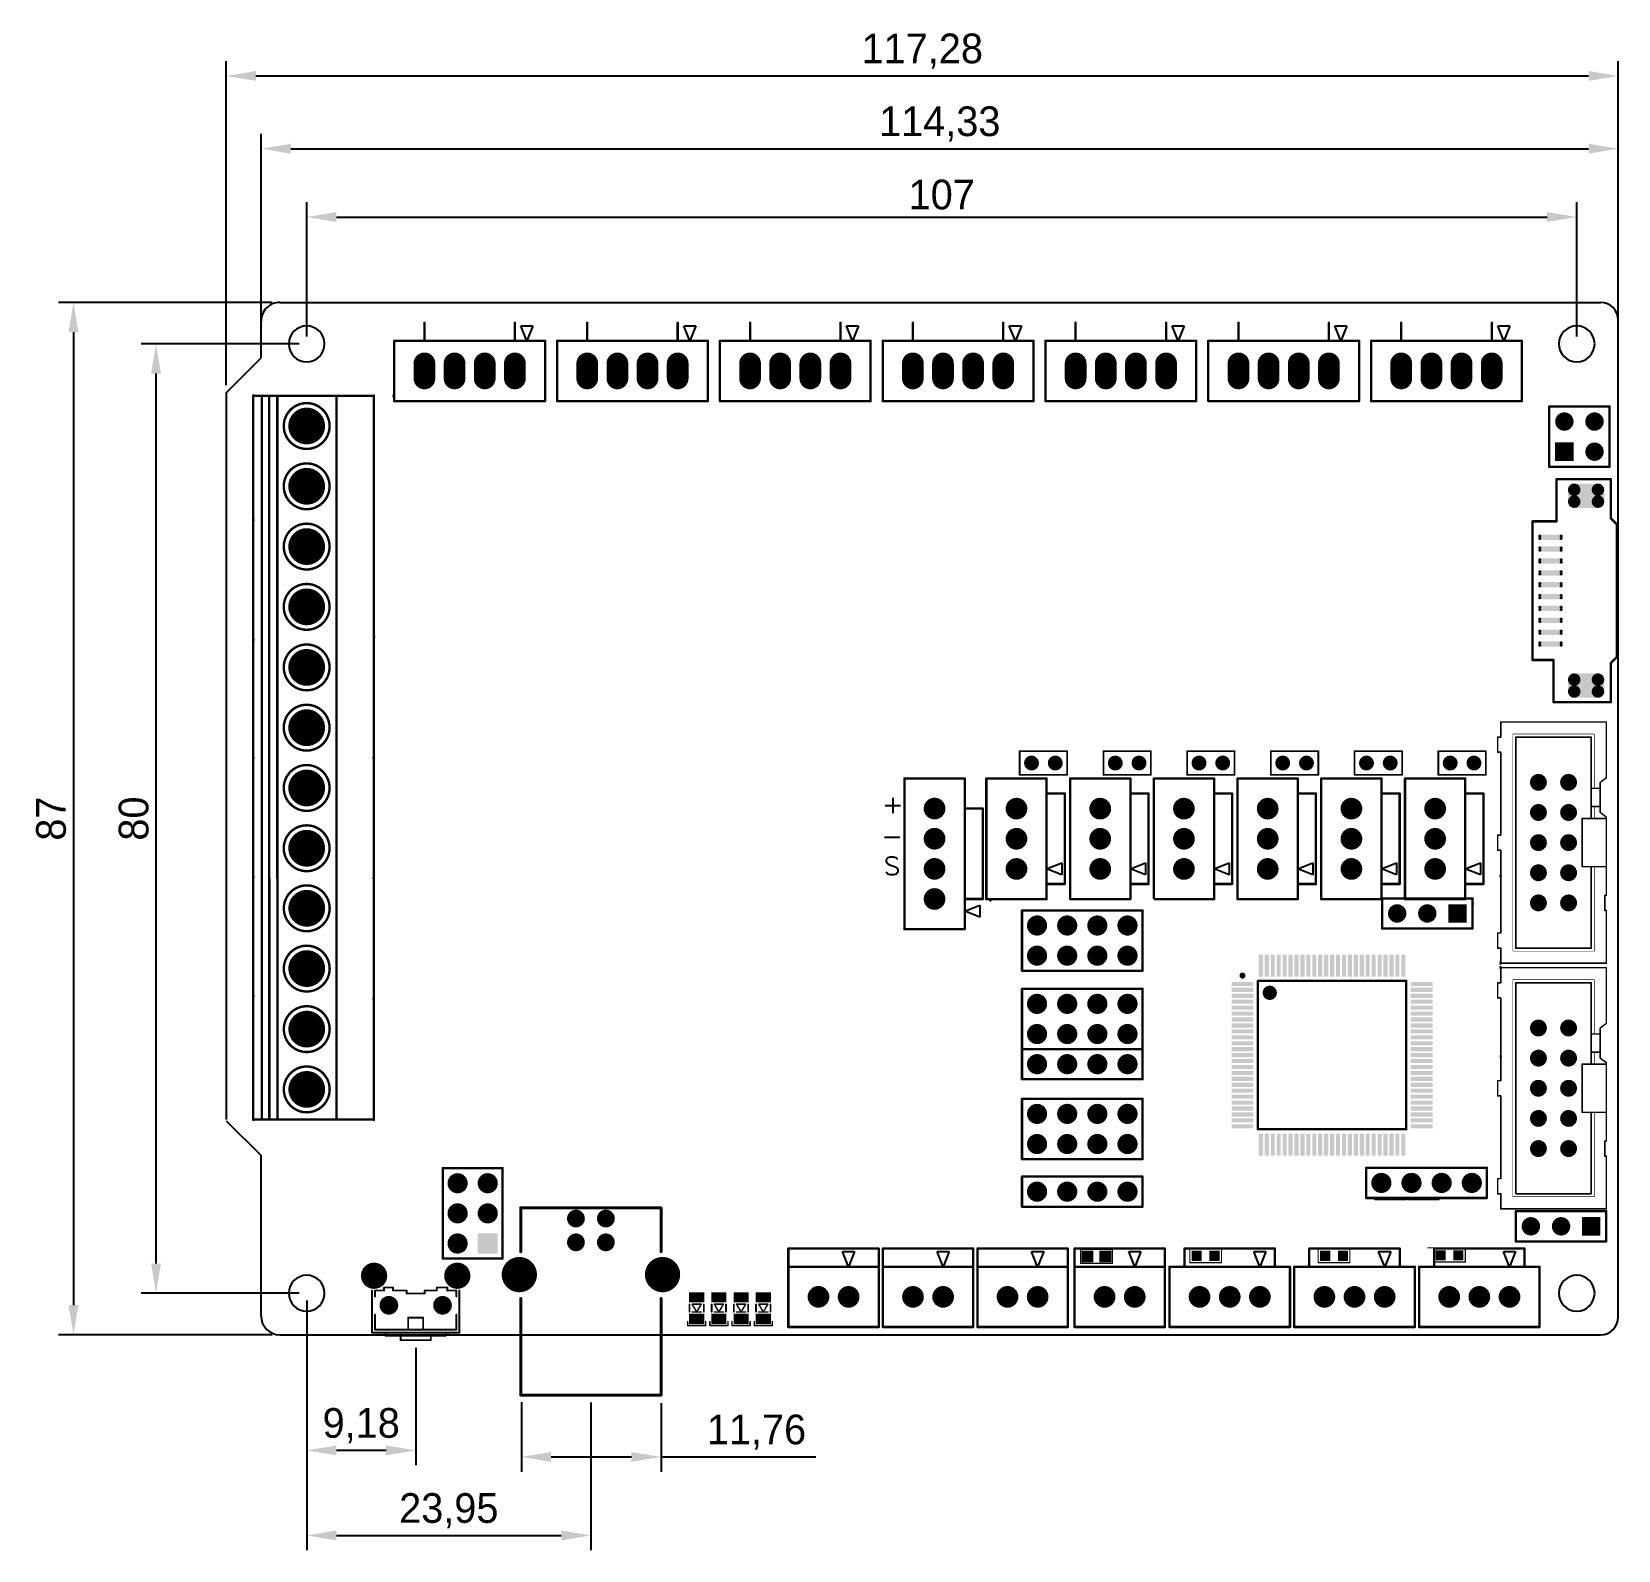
# Model space of a CAD drawing. Header units: millimetres. Extents: x 237 to 370, y 258 to 386.
import ezdxf

# ---------------------------------------------------------------- set-up
doc = ezdxf.new("R2010")
doc.units = ezdxf.units.MM
for name, color, linetype in [('KeepOutLayer', 6, 'Continuous'), ('TopOverlay', 2, 'Continuous'), ('TopPaste', 8, 'Continuous'), ('TopSolder', 216, 'Continuous')]:
    doc.layers.add(name, color=color, linetype=linetype)
doc.dimstyles.new('ISO-25', dxfattribs={"dimtxt": 2.5, "dimasz": 2.5, "dimexe": 1.25, "dimexo": 0.625, "dimtad": 1, "dimtxsty": 'Standard', "dimcen": 2.5, "dimadec": 0, "dimazin": 0, "dimtfac": 1, "dimtmove": 0, "dimatfit": 3, "dimfxl": 1, "dimarcsym": 0})

msp = doc.modelspace()

# ---------------------------------------------------------------- blocks, each defined once
blk = doc.blocks.new('*D1')
at = {"color": 0, "lineweight": -2}
for p, q in [((259.87, 359.89), (259.87, 371.2)), ((366.87, 359.89), (366.87, 371.2)), ((262.37, 369.95), (364.37, 369.95))]:
    blk.add_line(p, q, dxfattribs=at)
at = {"color": 0}
for points in [[(262.37, 370.37), (262.37, 369.54), (259.87, 369.95)], [(364.37, 370.37), (364.37, 369.54), (366.87, 369.95)]]:
    blk.add_solid(points, dxfattribs=at)
at = {"layer": 'Defpoints', "color": 0}
for p in [(366.87, 369.95), (259.87, 359.26), (366.87, 359.26)]:
    blk.add_point(p, dxfattribs=at)
at = {"color": 0, "insert": (313.37, 371.83), "char_height": 2.5, "attachment_point": 5}
blk.add_mtext('107', dxfattribs=at)
blk = doc.blocks.new('*D2')
at = {"color": 0, "lineweight": -2}
for p, q in [((259.24, 359.26), (245.92, 359.26)), ((247.17, 356.76), (247.17, 281.76)), ((259.24, 279.26), (245.92, 279.26))]:
    blk.add_line(p, q, dxfattribs=at)
at = {"color": 0}
for points in [[(246.76, 356.76), (247.59, 356.76), (247.17, 359.26)], [(246.76, 281.76), (247.59, 281.76), (247.17, 279.26)]]:
    blk.add_solid(points, dxfattribs=at)
at = {"layer": 'Defpoints', "color": 0}
for p in [(259.87, 359.26), (247.17, 279.26), (259.87, 279.26)]:
    blk.add_point(p, dxfattribs=at)
at = {"color": 0, "insert": (245.3, 319.26), "char_height": 2.5, "attachment_point": 5, "rotation": 90}
blk.add_mtext('80', dxfattribs=at)
blk = doc.blocks.new('*D3')
at = {"color": 0, "lineweight": -2}
for p, q in [((256.97, 362.76), (238.97, 362.76)), ((240.22, 360.26), (240.22, 278.26)), ((256.97, 275.76), (238.97, 275.76))]:
    blk.add_line(p, q, dxfattribs=at)
at = {"color": 0}
for points in [[(239.8, 360.26), (240.63, 360.26), (240.22, 362.76)], [(239.8, 278.26), (240.63, 278.26), (240.22, 275.76)]]:
    blk.add_solid(points, dxfattribs=at)
at = {"layer": 'Defpoints', "color": 0}
for p in [(257.59, 362.76), (240.22, 275.76), (257.59, 275.76)]:
    blk.add_point(p, dxfattribs=at)
at = {"color": 0, "insert": (238.34, 319.26), "char_height": 2.5, "attachment_point": 5, "rotation": 90}
blk.add_mtext('87', dxfattribs=at)
blk = doc.blocks.new('*D4')
at = {"color": 0, "lineweight": -2}
for p, q in [((256.03, 360.81), (256.03, 376.96)), ((370.36, 360.36), (370.36, 376.96)), ((258.53, 375.71), (367.86, 375.71))]:
    blk.add_line(p, q, dxfattribs=at)
at = {"color": 0}
for points in [[(258.53, 376.13), (258.53, 375.29), (256.03, 375.71)], [(367.86, 376.13), (367.86, 375.29), (370.36, 375.71)]]:
    blk.add_solid(points, dxfattribs=at)
at = {"layer": 'Defpoints', "color": 0}
for p in [(370.36, 375.71), (256.03, 360.18), (370.36, 359.73)]:
    blk.add_point(p, dxfattribs=at)
at = {"color": 0, "insert": (313.2, 377.79), "char_height": 2.5, "attachment_point": 5}
blk.add_mtext('114,33', dxfattribs=at)
blk = doc.blocks.new('*D5')
at = {"color": 0, "lineweight": -2}
for p, q in [((253.09, 355.77), (253.09, 383.09)), ((370.36, 357.04), (370.36, 383.09)), ((255.59, 381.84), (367.86, 381.84))]:
    blk.add_line(p, q, dxfattribs=at)
at = {"color": 0}
for points in [[(255.59, 382.26), (255.59, 381.43), (253.09, 381.84)], [(367.86, 382.26), (367.86, 381.43), (370.36, 381.84)]]:
    blk.add_solid(points, dxfattribs=at)
at = {"layer": 'Defpoints', "color": 0}
for p in [(370.36, 381.84), (370.36, 356.42), (253.09, 355.14)]:
    blk.add_point(p, dxfattribs=at)
at = {"color": 0, "insert": (311.73, 383.93), "char_height": 2.5, "attachment_point": 5}
blk.add_mtext('117,28', dxfattribs=at)
blk = doc.blocks.new('*D6')
at = {"color": 0, "lineweight": -2}
for p, q in [((259.87, 278.64), (259.87, 257.6)), ((283.81, 270.06), (283.81, 257.6)), ((262.37, 258.85), (281.31, 258.85))]:
    blk.add_line(p, q, dxfattribs=at)
at = {"color": 0}
for points in [[(262.37, 259.27), (262.37, 258.43), (259.87, 258.85)], [(281.31, 259.27), (281.31, 258.43), (283.81, 258.85)]]:
    blk.add_solid(points, dxfattribs=at)
at = {"layer": 'Defpoints', "color": 0}
for p in [(259.87, 279.26), (283.81, 270.68), (283.81, 258.85)]:
    blk.add_point(p, dxfattribs=at)
at = {"color": 0, "insert": (271.84, 260.93), "char_height": 2.5, "attachment_point": 5}
blk.add_mtext('23,95', dxfattribs=at)
blk = doc.blocks.new('*D7')
at = {"color": 0, "lineweight": -2}
for p, q in [((259.87, 278.64), (259.87, 264.77)), ((269.05, 274.67), (269.05, 264.77)), ((266.55, 266.02), (262.37, 266.02))]:
    blk.add_line(p, q, dxfattribs=at)
at = {"color": 0}
for points in [[(262.37, 266.43), (262.37, 265.6), (259.87, 266.02)], [(266.55, 266.43), (266.55, 265.6), (269.05, 266.02)]]:
    blk.add_solid(points, dxfattribs=at)
at = {"layer": 'Defpoints', "color": 0}
for p in [(259.87, 279.26), (269.05, 275.3), (259.87, 266.02)]:
    blk.add_point(p, dxfattribs=at)
at = {"color": 0, "insert": (264.46, 268.1), "char_height": 2.5, "attachment_point": 5}
blk.add_mtext('9,18', dxfattribs=at)
blk = doc.blocks.new('*D8')
at = {"color": 0, "lineweight": -2}
for p, q in [((277.96, 270.08), (277.96, 264.22)), ((289.72, 269.99), (289.72, 264.22)), ((280.46, 265.47), (287.22, 265.47)), ((289.72, 265.47), (302.76, 265.47))]:
    blk.add_line(p, q, dxfattribs=at)
at = {"color": 0}
for points in [[(280.46, 265.88), (280.46, 265.05), (277.96, 265.47)], [(287.22, 265.88), (287.22, 265.05), (289.72, 265.47)]]:
    blk.add_solid(points, dxfattribs=at)
at = {"layer": 'Defpoints', "color": 0}
for p in [(277.96, 270.7), (289.72, 270.62), (289.72, 265.47)]:
    blk.add_point(p, dxfattribs=at)
at = {"color": 0, "insert": (297.76, 267.55), "char_height": 2.5, "attachment_point": 5}
blk.add_mtext('11,76', dxfattribs=at)

# ---------------------------------------------------------------- dimensions: what is measured, and where the dimension line sits
for base, p1, p2, picture, middle in [((370.365, 381.844), (253.085, 355.143), (370.365, 356.419), '*D5', (311.725, 383.927)), ((370.365, 375.709), (256.032, 360.182), (370.365, 359.733), '*D4', (313.198, 377.792)), ((366.865, 369.955), (259.865, 359.26), (366.865, 359.26), '*D1', (313.365, 371.83)), ((283.8102, 258.8497), (259.8651, 279.2603), (283.8102, 270.6812), '*D6', (271.8376, 260.933)), ((259.865, 266.018), (269.049, 275.298), (259.865, 279.26), '*D7', (264.457, 268.101))]:
    dim = msp.add_linear_dim(base=base, p1=p1, p2=p2, dimstyle='ISO-25')
    dim.commit()
    dim.dimension.update_dxf_attribs({"geometry": picture, "text_midpoint": middle})
for base, p1, p2, picture, middle in [((240.217, 275.761), (257.594, 362.761), (257.594, 275.761), '*D3', (238.342, 319.261)), ((247.175, 279.26), (259.865, 359.26), (259.865, 279.26), '*D2', (245.3, 319.26))]:
    dim = msp.add_linear_dim(base=base, p1=p1, p2=p2, angle=90, dimstyle='ISO-25')
    dim.commit()
    dim.dimension.update_dxf_attribs({"geometry": picture, "text_midpoint": middle})
dim = msp.add_linear_dim(base=(289.719, 265.465), p1=(277.962, 270.7), p2=(289.719, 270.618), dimstyle='ISO-25')
dim.commit()
dim.dimension.update_dxf_attribs({"geometry": '*D8', "text_midpoint": (297.765, 265.465), "dimtype": 160})

# ---------------------------------------------------------------- linework, layer by layer
at = {"layer": 'KeepOutLayer'}
for p, q in [((257.594, 362.761), (368.865, 362.761)), ((256.032, 358.089), (256.032, 361.198)), ((370.365, 277.261), (370.365, 361.261)), ((253.085, 355.143), (256.032, 358.089)), ((253.085, 355.143), (253.086, 293.896)), ((253.086, 293.802), (256.032, 290.855)), ((256.032, 277.323), (256.032, 290.855)), ((257.594, 275.761), (330.365, 275.761)), ((330.365, 275.761), (363.365, 275.761)), ((363.365, 275.761), (368.865, 275.761))]:
    msp.add_line(p, q, dxfattribs=at)
for centre, radius, start, end in [((257.606, 361.187), 1.574, 90.42186, 180.42186), ((368.865, 361.26), 1.5, 0, 90), ((257.594, 277.323), 1.562, 179.99991, 269.99981), ((368.865, 277.26), 1.5, 270, 0)]:
    msp.add_arc(centre, radius, start, end, dxfattribs=at)
at = {"layer": 'TopOverlay'}
for p, q in [((278.422, 359.524), (277.914, 360.794)), ((277.914, 360.794), (278.93, 360.794)), ((278.93, 360.794), (278.422, 359.524)), ((292.138, 359.524), (291.63, 360.794)), ((291.63, 360.794), (292.646, 360.794)), ((292.646, 360.794), (292.138, 359.524)), ((305.854, 359.524), (305.346, 360.794)), ((305.346, 360.794), (306.362, 360.794)), ((306.362, 360.794), (305.854, 359.524)), ((319.57, 359.524), (319.062, 360.794)), ((319.062, 360.794), (320.078, 360.794)), ((320.078, 360.794), (319.57, 359.524)), ((333.286, 359.524), (332.778, 360.794)), ((332.778, 360.794), (333.794, 360.794)), ((333.794, 360.794), (333.286, 359.524)), ((347.002, 359.524), (346.494, 360.794)), ((346.494, 360.794), (347.51, 360.794)), ((347.51, 360.794), (347.002, 359.524)), ((360.718, 359.524), (360.21, 360.794)), ((360.21, 360.794), (361.226, 360.794)), ((361.226, 360.794), (360.718, 359.524)), ((309.255, 321), (309.255, 319.715)), ((308.613, 320.357), (309.898, 320.357)), ((308.546, 317.683), (309.832, 317.683)), ((308.816, 315.944), (308.673, 315.801)), ((308.673, 315.801), (308.673, 315.658)), ((308.673, 315.658), (308.745, 315.515)), ((308.745, 315.515), (308.816, 315.444)), ((309.031, 316.015), (308.816, 315.944)), ((309.316, 316.015), (309.031, 316.015)), ((309.53, 315.944), (309.316, 316.015)), ((309.673, 315.801), (309.53, 315.944)), ((322.205, 315.016), (323.475, 315.524)), ((323.475, 315.524), (323.475, 314.508)), ((329.26, 315.016), (330.53, 315.524)), ((330.53, 315.524), (330.53, 314.508)), ((336.314, 315.016), (337.584, 315.524)), ((337.584, 315.524), (337.584, 314.508)), ((343.369, 315.016), (344.639, 315.524)), ((344.639, 315.524), (344.639, 314.508)), ((350.423, 315.016), (351.693, 315.524)), ((351.693, 315.524), (351.693, 314.508)), ((357.478, 315.016), (358.748, 315.524)), ((358.748, 315.524), (358.748, 314.508)), ((308.816, 314.587), (308.673, 314.73)), ((308.816, 315.444), (308.959, 315.372)), ((309.031, 314.515), (308.816, 314.587)), ((308.959, 315.372), (309.388, 315.23)), ((309.316, 314.515), (309.031, 314.515)), ((309.53, 314.587), (309.316, 314.515)), ((309.388, 315.23), (309.53, 315.158)), ((309.53, 315.158), (309.602, 315.087)), ((309.673, 314.73), (309.53, 314.587)), ((309.602, 315.087), (309.673, 314.944)), ((309.673, 314.944), (309.673, 314.73)), ((323.475, 314.508), (322.205, 315.016)), ((330.53, 314.508), (329.26, 315.016)), ((337.584, 314.508), (336.314, 315.016)), ((344.639, 314.508), (343.369, 315.016)), ((351.693, 314.508), (350.423, 315.016)), ((358.748, 314.508), (357.478, 315.016)), ((315.303, 311.467), (316.573, 311.975)), ((316.573, 310.959), (315.303, 311.467)), ((316.573, 311.975), (316.573, 310.959)), ((305.524, 281.495), (305.016, 282.765)), ((305.016, 282.765), (306.032, 282.765)), ((306.032, 282.765), (305.524, 281.495)), ((313.487, 281.495), (312.979, 282.765)), ((312.979, 282.765), (313.995, 282.765)), ((313.995, 282.765), (313.487, 281.495)), ((321.45, 281.495), (320.942, 282.765)), ((320.942, 282.765), (321.958, 282.765)), ((321.958, 282.765), (321.45, 281.495)), ((329.628, 281.495), (329.12, 282.765)), ((329.12, 282.765), (330.136, 282.765)), ((330.136, 282.765), (329.628, 281.495)), ((340.169, 281.495), (339.661, 282.765)), ((339.661, 282.765), (340.677, 282.765)), ((340.677, 282.765), (340.169, 281.495)), ((350.685, 281.495), (350.177, 282.765)), ((350.177, 282.765), (351.193, 282.765)), ((351.193, 282.765), (350.685, 281.495)), ((361.201, 281.495), (360.693, 282.765)), ((360.693, 282.765), (361.709, 282.765)), ((361.709, 282.765), (361.201, 281.495))]:
    msp.add_line(p, q, dxfattribs=at)
for points, const_width in [([(269.786, 359.524), (269.786, 361.048)], 0.2), ([(277.406, 359.524), (277.406, 361.048)], 0.2), ([(283.502, 359.524), (283.502, 361.048)], 0.2), ([(291.122, 359.524), (291.122, 361.048)], 0.2), ([(297.218, 359.524), (297.218, 361.048)], 0.2), ([(304.838, 359.524), (304.838, 361.048)], 0.2), ([(310.934, 359.524), (310.934, 361.048)], 0.2), ([(318.554, 359.524), (318.554, 361.048)], 0.2), ([(324.65, 359.524), (324.65, 361.048)], 0.2), ([(332.27, 359.524), (332.27, 361.048)], 0.2), ([(338.366, 359.524), (338.366, 361.048)], 0.2), ([(345.986, 359.524), (345.986, 361.048)], 0.2), ([(352.082, 359.524), (352.082, 361.048)], 0.2), ([(359.702, 359.524), (359.702, 361.048)], 0.2), ([(267.246, 354.444), (267.246, 359.524)], 0.2), ([(267.246, 359.524), (279.946, 359.524)], 0.2), ([(279.946, 354.444), (279.946, 359.524)], 0.2), ([(280.962, 354.444), (280.962, 359.524)], 0.2), ([(280.962, 359.524), (293.662, 359.524)], 0.2), ([(293.662, 354.444), (293.662, 359.524)], 0.2), ([(294.678, 354.444), (294.678, 359.524)], 0.2), ([(294.678, 359.524), (307.378, 359.524)], 0.2), ([(307.378, 354.444), (307.378, 359.524)], 0.2), ([(308.394, 354.444), (308.394, 359.524)], 0.2), ([(308.394, 359.524), (321.094, 359.524)], 0.2), ([(321.094, 354.444), (321.094, 359.524)], 0.2), ([(322.11, 354.444), (322.11, 359.524)], 0.2), ([(322.11, 359.524), (334.81, 359.524)], 0.2), ([(334.81, 354.444), (334.81, 359.524)], 0.2), ([(335.826, 354.444), (335.826, 359.524)], 0.2), ([(335.826, 359.524), (348.526, 359.524)], 0.2), ([(348.526, 354.444), (348.526, 359.524)], 0.2), ([(349.542, 354.444), (349.542, 359.524)], 0.2), ([(349.542, 359.524), (362.242, 359.524)], 0.2), ([(362.242, 354.444), (362.242, 359.524)], 0.2), ([(255.365, 314.219), (255.365, 354.88)], 0.203), ([(255.365, 354.88), (256.513, 354.88)], 0.203), ([(256.09, 314.219), (256.09, 354.88)], 0.203), ([(256.538, 354.88), (257.392, 354.88)], 0.203), ([(256.712, 314.219), (256.712, 354.88)], 0.203), ([(257.392, 354.88), (262.38, 354.88)], 0.203), ([(257.392, 314.219), (257.392, 354.88)], 0.203), ([(262.38, 354.88), (265.515, 354.88)], 0.203), ([(262.38, 314.219), (262.38, 354.88)], 0.203), ([(265.515, 293.906), (265.515, 354.88)], 0.203), ([(267.246, 354.444), (279.946, 354.444)], 0.2), ([(280.962, 354.444), (293.662, 354.444)], 0.2), ([(294.678, 354.444), (307.378, 354.444)], 0.2), ([(308.394, 354.444), (321.094, 354.444)], 0.2), ([(322.11, 354.444), (334.81, 354.444)], 0.2), ([(335.826, 354.444), (348.526, 354.444)], 0.2), ([(349.542, 354.444), (362.242, 354.444)], 0.2), ([(364.553, 353.987), (369.633, 353.987)], 0.2), ([(364.553, 348.907), (364.553, 353.987)], 0.2), ([(369.633, 348.907), (369.633, 353.987)], 0.2), ([(364.553, 348.907), (369.633, 348.907)], 0.2), ([(365.163, 344.308), (365.163, 347.864)], 0.2), ([(365.163, 347.864), (369.735, 347.864)], 0.2), ([(369.735, 344.562), (369.735, 347.864)], 0.2), ([(363.131, 333.64), (363.131, 344.308)], 0.2), ([(363.131, 344.308), (365.163, 344.308)], 0.2), ([(369.735, 344.562), (370.243, 344.054)], 0.2), ([(370.243, 332.878), (370.243, 344.054)], 0.2), ([(363.131, 332.624), (363.131, 333.64)], 0.2), ([(369.735, 332.37), (370.243, 332.878)], 0.2), ([(363.131, 332.624), (364.909, 332.624)], 0.2), ([(364.909, 329.068), (364.909, 332.624)], 0.2), ([(369.735, 329.068), (369.735, 332.37)], 0.2), ([(364.909, 329.068), (369.735, 329.068)], 0.2), ([(360.21, 324.853), (360.21, 326.123)], 0.127), ([(360.21, 326.123), (360.464, 326.123)], 0.127), ([(360.464, 326.123), (360.464, 327.393)], 0.127), ([(360.464, 327.393), (369.354, 327.393)], 0.127), ([(361.48, 308.089), (361.48, 326.377)], 0.0508), ([(361.48, 326.377), (368.338, 326.377)], 0.0508), ([(361.734, 326.123), (368.084, 326.123)], 0.127), ([(361.734, 308.343), (361.734, 326.123)], 0.127), ([(368.084, 321.805), (368.084, 326.123)], 0.127), ([(368.338, 321.805), (368.338, 326.377)], 0.0508), ([(369.354, 322.694), (369.354, 327.393)], 0.127), ([(319.933, 322.939), (319.933, 324.939)], 0.15), ([(320.01, 324.939), (323.931, 324.939)], 0.15), ([(323.933, 322.939), (323.933, 324.939)], 0.15), ([(326.988, 322.939), (326.988, 324.939)], 0.15), ([(327.064, 324.939), (330.985, 324.939)], 0.15), ([(330.988, 322.939), (330.988, 324.939)], 0.15), ([(334.042, 322.939), (334.042, 324.939)], 0.15), ([(334.119, 324.939), (338.04, 324.939)], 0.15), ([(338.042, 322.939), (338.042, 324.939)], 0.15), ([(341.097, 322.939), (341.097, 324.939)], 0.15), ([(341.173, 324.939), (345.094, 324.939)], 0.15), ([(345.097, 322.939), (345.097, 324.939)], 0.15), ([(348.152, 322.939), (348.152, 324.939)], 0.15), ([(348.228, 324.939), (352.149, 324.939)], 0.15), ([(352.152, 322.939), (352.152, 324.939)], 0.15), ([(355.206, 322.939), (355.206, 324.939)], 0.15), ([(355.282, 324.939), (359.203, 324.939)], 0.15), ([(359.206, 322.939), (359.206, 324.939)], 0.15), ([(360.21, 324.853), (360.464, 324.853)], 0.127), ([(360.464, 317.868), (360.464, 324.853)], 0.127), ([(310.223, 322.643), (315.303, 322.643)], 0.2), ([(310.223, 309.943), (310.223, 322.643)], 0.2), ([(315.303, 309.943), (315.303, 322.643)], 0.2), ([(317.125, 322.636), (322.205, 322.636)], 0.2), ([(317.125, 312.476), (317.125, 322.636)], 0.2), ([(320.01, 322.939), (323.931, 322.939)], 0.15), ([(322.205, 312.476), (322.205, 322.636)], 0.2), ([(324.18, 312.476), (324.18, 322.636)], 0.2), ([(324.18, 322.636), (329.26, 322.636)], 0.2), ([(327.064, 322.939), (330.985, 322.939)], 0.15), ([(329.26, 312.476), (329.26, 322.636)], 0.2), ([(331.234, 322.636), (336.314, 322.636)], 0.2), ([(331.234, 312.476), (331.234, 322.636)], 0.2), ([(334.119, 322.939), (338.04, 322.939)], 0.15), ([(336.314, 312.476), (336.314, 322.636)], 0.2), ([(338.289, 312.476), (338.289, 322.636)], 0.2), ([(338.289, 322.636), (343.369, 322.636)], 0.2), ([(341.173, 322.939), (345.094, 322.939)], 0.15), ([(343.369, 312.476), (343.369, 322.636)], 0.2), ([(345.343, 322.636), (350.423, 322.636)], 0.2), ([(345.343, 312.476), (345.343, 322.636)], 0.2), ([(348.228, 322.939), (352.149, 322.939)], 0.15), ([(350.423, 312.476), (350.423, 322.636)], 0.2), ([(352.398, 312.476), (352.398, 322.636)], 0.2), ([(352.398, 322.636), (357.478, 322.636)], 0.2), ([(355.282, 322.939), (359.203, 322.939)], 0.15), ([(357.478, 312.476), (357.478, 322.636)], 0.2), ([(368.846, 322.313), (369.354, 322.694)], 0.127), ([(368.846, 321.805), (368.846, 322.313)], 0.127), ([(322.205, 321.366), (323.729, 321.366)], 0.2), ([(323.729, 317.556), (323.729, 321.366)], 0.2), ([(329.26, 321.366), (330.784, 321.366)], 0.2), ([(330.784, 317.556), (330.784, 321.366)], 0.2), ([(336.314, 321.366), (337.838, 321.366)], 0.2), ([(337.838, 317.556), (337.838, 321.366)], 0.2), ([(343.369, 321.366), (344.893, 321.366)], 0.2), ([(344.893, 317.556), (344.893, 321.366)], 0.2), ([(350.423, 321.366), (351.947, 321.366)], 0.2), ([(351.947, 317.556), (351.947, 321.366)], 0.2), ([(357.478, 321.366), (359.002, 321.366)], 0.2), ([(359.002, 317.556), (359.002, 321.366)], 0.2), ([(368.084, 320.281), (368.084, 321.805)], 0.127), ([(368.084, 321.805), (368.338, 321.805)], 0.127), ([(368.338, 321.805), (368.846, 321.805)], 0.127), ([(368.846, 320.281), (368.846, 321.805)], 0.127), ([(315.303, 320.103), (316.827, 320.103)], 0.2), ([(316.827, 312.483), (316.827, 320.103)], 0.2), ([(368.084, 319.265), (368.084, 320.281)], 0.127), ([(368.084, 320.281), (368.338, 320.281)], 0.127), ([(368.338, 320.281), (368.846, 320.281)], 0.127), ([(368.338, 319.265), (368.338, 320.281)], 0.0508), ([(368.846, 319.773), (368.846, 320.281)], 0.127), ([(368.846, 319.773), (369.354, 319.392)], 0.127), ([(369.354, 319.265), (369.354, 319.392)], 0.127), ([(367.322, 319.265), (368.084, 319.265)], 0.127), ([(367.322, 315.201), (367.322, 319.265)], 0.127), ([(368.084, 319.265), (368.338, 319.265)], 0.127), ([(368.338, 319.265), (369.354, 319.265)], 0.127), ([(369.354, 315.201), (369.354, 319.265)], 0.127), ([(323.729, 313.746), (323.729, 317.556)], 0.2), ([(330.784, 313.746), (330.784, 317.556)], 0.2), ([(337.838, 313.746), (337.838, 317.556)], 0.2), ([(344.893, 313.746), (344.893, 317.556)], 0.2), ([(351.947, 313.746), (351.947, 317.556)], 0.2), ([(359.002, 313.746), (359.002, 317.556)], 0.2), ([(360.21, 317.868), (360.464, 317.868)], 0.127), ([(360.21, 316.598), (360.21, 317.868)], 0.127), ([(360.21, 316.598), (360.464, 316.598)], 0.127), ([(360.464, 309.613), (360.464, 316.598)], 0.127), ([(255.365, 293.896), (255.365, 314.237)], 0.203), ([(256.095, 293.896), (256.095, 314.237)], 0.203), ([(256.718, 293.896), (256.718, 314.237)], 0.203), ([(257.398, 293.896), (257.398, 314.237)], 0.203), ([(262.385, 293.896), (262.385, 314.237)], 0.203), ([(367.322, 315.201), (368.084, 315.201)], 0.127), ([(368.084, 315.201), (368.338, 315.201)], 0.127), ([(368.084, 308.343), (368.084, 315.201)], 0.127), ([(368.338, 315.201), (369.354, 315.201)], 0.127), ([(368.338, 308.089), (368.338, 315.201)], 0.0508), ([(369.354, 312.788), (369.354, 315.201)], 0.127), ([(322.205, 313.746), (323.729, 313.746)], 0.2), ([(329.26, 313.746), (330.784, 313.746)], 0.2), ([(336.314, 313.746), (337.838, 313.746)], 0.2), ([(343.369, 313.746), (344.893, 313.746)], 0.2), ([(350.423, 313.746), (351.947, 313.746)], 0.2), ([(357.478, 313.746), (359.002, 313.746)], 0.2), ([(369.227, 311.518), (369.227, 312.788)], 0.127), ([(369.227, 312.788), (369.354, 312.788)], 0.127), ([(315.303, 312.483), (316.827, 312.483)], 0.2), ([(317.125, 312.476), (322.205, 312.476)], 0.2), ([(320.129, 311.518), (330.289, 311.518)], 0.2), ([(320.129, 308.978), (320.129, 311.518)], 0.2), ([(324.18, 312.476), (329.26, 312.476)], 0.2), ([(330.289, 308.978), (330.289, 311.518)], 0.2), ([(331.234, 312.476), (336.314, 312.476)], 0.2), ([(338.289, 312.476), (343.369, 312.476)], 0.2), ([(345.343, 312.476), (350.423, 312.476)], 0.2), ([(350.467, 312.534), (358.087, 312.534)], 0.2), ([(350.467, 309.994), (350.467, 312.534)], 0.2), ([(352.398, 312.476), (357.478, 312.476)], 0.2), ([(358.087, 309.994), (358.087, 312.534)], 0.2), ([(369.227, 311.518), (369.354, 311.518)], 0.127), ([(369.354, 307.073), (369.354, 311.518)], 0.127), ([(310.223, 309.943), (315.303, 309.943)], 0.2), ([(320.129, 306.438), (320.129, 308.978)], 0.2), ([(330.289, 306.438), (330.289, 308.978)], 0.2), ([(350.467, 309.994), (358.087, 309.994)], 0.2), ([(360.21, 309.613), (360.464, 309.613)], 0.127), ([(360.21, 308.343), (360.21, 309.613)], 0.127), ([(360.21, 308.343), (360.464, 308.343)], 0.127), ([(360.464, 307.073), (360.464, 308.343)], 0.127), ([(361.48, 308.089), (368.338, 308.089)], 0.0508), ([(361.734, 308.343), (368.084, 308.343)], 0.127), ([(320.129, 306.438), (330.289, 306.438)], 0.2), ([(360.464, 307.073), (369.354, 307.073)], 0.127), ([(360.464, 306.692), (369.354, 306.692)], 0.127), ([(360.464, 305.422), (360.464, 306.692)], 0.127), ([(369.354, 301.993), (369.354, 306.692)], 0.127), ([(320.129, 304.914), (330.289, 304.914)], 0.2), ([(320.129, 302.374), (320.129, 304.914)], 0.2), ([(330.289, 302.374), (330.289, 304.914)], 0.2), ([(340.006, 305.576), (352.506, 305.576)], 0.2), ([(340.006, 293.076), (340.006, 305.576)], 0.2), ([(352.506, 293.076), (352.506, 305.576)], 0.2), ([(360.21, 305.422), (360.464, 305.422)], 0.127), ([(360.21, 304.152), (360.21, 305.422)], 0.127), ([(361.48, 305.676), (368.338, 305.676)], 0.0508), ([(361.48, 287.388), (361.48, 305.676)], 0.0508), ([(361.734, 287.642), (361.734, 305.422)], 0.127), ([(361.734, 305.422), (368.084, 305.422)], 0.127), ([(368.084, 301.104), (368.084, 305.422)], 0.127), ([(368.338, 301.104), (368.338, 305.676)], 0.0508), ([(360.21, 304.152), (360.464, 304.152)], 0.127), ([(360.464, 297.167), (360.464, 304.152)], 0.127), ([(320.129, 299.834), (320.129, 302.374)], 0.2), ([(330.289, 299.834), (330.289, 302.374)], 0.2), ([(368.084, 301.104), (368.338, 301.104)], 0.127), ([(368.084, 299.58), (368.084, 301.104)], 0.127), ([(368.338, 301.104), (368.846, 301.104)], 0.127), ([(368.846, 301.612), (369.354, 301.993)], 0.127), ([(368.846, 301.104), (368.846, 301.612)], 0.127), ([(368.846, 299.58), (368.846, 301.104)], 0.127), ([(320.129, 299.834), (330.289, 299.834)], 0.2), ([(320.129, 297.294), (320.129, 299.834)], 0.2), ([(320.129, 299.834), (330.289, 299.834)], 0.2), ([(330.289, 297.294), (330.289, 299.834)], 0.2), ([(368.084, 299.58), (368.338, 299.58)], 0.127), ([(368.084, 298.564), (368.084, 299.58)], 0.127), ([(368.338, 299.58), (368.846, 299.58)], 0.127), ([(368.338, 298.564), (368.338, 299.58)], 0.0508), ([(368.846, 299.072), (368.846, 299.58)], 0.127), ([(367.322, 294.5), (367.322, 298.564)], 0.127), ([(367.322, 298.564), (368.084, 298.564)], 0.127), ([(368.084, 298.564), (368.338, 298.564)], 0.127), ([(368.338, 298.564), (369.354, 298.564)], 0.127), ([(368.846, 299.072), (369.354, 298.691)], 0.127), ([(369.354, 298.564), (369.354, 298.691)], 0.127), ([(369.354, 294.5), (369.354, 298.564)], 0.127), ([(320.129, 297.294), (330.289, 297.294)], 0.2), ([(360.21, 295.897), (360.21, 297.167)], 0.127), ([(360.21, 297.167), (360.464, 297.167)], 0.127), ([(320.129, 293.103), (320.129, 295.643)], 0.2), ([(320.129, 295.643), (330.289, 295.643)], 0.2), ([(330.289, 293.103), (330.289, 295.643)], 0.2), ([(360.21, 295.897), (360.464, 295.897)], 0.127), ([(360.464, 288.912), (360.464, 295.897)], 0.127), ([(367.322, 294.5), (368.084, 294.5)], 0.127), ([(368.084, 287.642), (368.084, 294.5)], 0.127), ([(368.084, 294.5), (368.338, 294.5)], 0.127), ([(368.338, 294.5), (369.354, 294.5)], 0.127), ([(368.338, 287.388), (368.338, 294.5)], 0.0508), ([(369.354, 292.087), (369.354, 294.5)], 0.127), ([(255.395, 293.896), (256.095, 293.896)], 0.203), ([(256.095, 293.896), (256.718, 293.896)], 0.203), ([(256.718, 293.896), (257.398, 293.896)], 0.203), ([(257.398, 293.896), (262.385, 293.896)], 0.203), ([(262.385, 293.896), (265.505, 293.896)], 0.203), ([(265.505, 293.896), (265.515, 293.906)], 0.203), ([(320.129, 290.563), (320.129, 293.103)], 0.2), ([(330.289, 290.563), (330.289, 293.103)], 0.2), ([(340.006, 293.076), (352.506, 293.076)], 0.2), ([(369.227, 292.087), (369.354, 292.087)], 0.127), ([(369.227, 290.817), (369.227, 292.087)], 0.127), ([(320.129, 290.563), (330.289, 290.563)], 0.2), ([(369.227, 290.817), (369.354, 290.817)], 0.127), ([(369.354, 286.372), (369.354, 290.817)], 0.127), ([(271.33, 289.801), (276.37, 289.801)], 0.2), ([(271.33, 282.181), (271.33, 289.801)], 0.2), ([(276.37, 282.181), (276.37, 289.801)], 0.2), ([(320.129, 289.09), (330.289, 289.09)], 0.2), ([(320.129, 286.55), (320.129, 289.09)], 0.2), ([(330.289, 286.55), (330.289, 289.09)], 0.2), ([(349.136, 287.287), (349.136, 289.827)], 0.2), ([(349.136, 289.827), (359.296, 289.827)], 0.2), ([(359.296, 287.287), (359.296, 289.827)], 0.2), ([(360.21, 287.642), (360.21, 288.912)], 0.127), ([(360.21, 288.912), (360.464, 288.912)], 0.127), ([(349.136, 287.287), (359.296, 287.287)], 0.2), ([(360.21, 287.642), (360.464, 287.642)], 0.127), ([(360.464, 286.372), (360.464, 287.642)], 0.127), ([(361.48, 287.388), (368.338, 287.388)], 0.0508), ([(361.734, 287.642), (368.084, 287.642)], 0.127), ([(277.901, 286.445), (289.719, 286.445)], 0.254), ([(277.901, 282.762), (277.901, 286.445)], 0.254), ([(289.719, 282.762), (289.719, 286.445)], 0.254), ([(320.129, 286.55), (330.289, 286.55)], 0.2), ([(349.859, 287.151), (350.743, 287.151)], 0.1), ([(350.748, 287.151), (352.526, 287.151)], 0.1), ([(352.602, 287.151), (353.486, 287.151)], 0.1), ([(353.491, 287.151), (355.269, 287.151)], 0.1), ([(360.464, 286.372), (369.354, 286.372)], 0.127), ([(361.734, 286.169), (369.354, 286.169)], 0.2), ([(361.734, 283.629), (361.734, 286.169)], 0.2), ([(369.354, 283.629), (369.354, 286.169)], 0.2), ([(361.734, 283.629), (369.354, 283.629)], 0.2), ([(271.33, 282.181), (276.37, 282.181)], 0.2), ([(300.444, 283.019), (302.984, 283.019)], 0.2), ([(300.444, 281.495), (300.444, 283.019)], 0.2), ([(302.984, 283.019), (308.064, 283.019)], 0.2), ([(308.064, 281.495), (308.064, 283.019)], 0.2), ([(308.407, 281.495), (308.407, 283.019)], 0.2), ([(308.407, 283.019), (310.947, 283.019)], 0.2), ([(310.947, 283.019), (316.027, 283.019)], 0.2), ([(316.027, 281.495), (316.027, 283.019)], 0.2), ([(316.37, 281.495), (316.37, 283.019)], 0.2), ([(316.37, 283.019), (318.91, 283.019)], 0.2), ([(318.91, 283.019), (323.99, 283.019)], 0.2), ([(323.99, 281.495), (323.99, 283.019)], 0.2), ([(324.548, 283.019), (327.088, 283.019)], 0.2), ([(324.548, 281.495), (324.548, 283.019)], 0.2), ([(324.614, 283.084), (327.739, 283.084)], 0.1), ([(325.07, 281.784), (325.07, 282.943)], 0.1), ([(325.07, 282.943), (327.737, 282.943)], 0.1), ([(327.088, 283.019), (332.168, 283.019)], 0.2), ([(327.737, 281.784), (327.737, 282.943)], 0.1), ([(332.168, 281.495), (332.168, 283.019)], 0.2), ([(333.819, 281.495), (333.819, 283.019)], 0.2), ([(333.819, 283.019), (337.629, 283.019)], 0.2), ([(333.819, 283.033), (336.944, 283.033)], 0.1), ([(334.265, 282.994), (336.932, 282.994)], 0.1), ([(334.265, 281.834), (334.265, 282.994)], 0.1), ([(336.932, 281.834), (336.932, 282.994)], 0.1), ([(337.629, 283.019), (341.439, 283.019)], 0.2), ([(341.439, 281.495), (341.439, 283.019)], 0.2), ([(344.335, 283.019), (348.145, 283.019)], 0.2), ([(344.335, 281.495), (344.335, 283.019)], 0.2), ([(344.655, 283.033), (347.78, 283.033)], 0.1), ([(345.085, 282.994), (347.752, 282.994)], 0.1), ([(345.085, 281.834), (345.085, 282.994)], 0.1), ([(347.752, 281.834), (347.752, 282.994)], 0.1), ([(348.145, 283.019), (351.955, 283.019)], 0.2), ([(351.955, 281.495), (351.955, 283.019)], 0.2), ([(354.317, 283.084), (357.442, 283.084)], 0.1), ([(354.851, 283.019), (358.661, 283.019)], 0.2), ([(354.851, 281.495), (354.851, 283.019)], 0.2), ([(354.813, 283.045), (357.48, 283.045)], 0.1), ([(354.813, 281.885), (354.813, 283.045)], 0.1), ([(357.48, 281.885), (357.48, 283.045)], 0.1), ([(358.661, 283.019), (362.471, 283.019)], 0.2), ([(362.471, 281.495), (362.471, 283.019)], 0.2), ([(300.444, 276.415), (300.444, 281.495)], 0.2), ([(300.444, 281.495), (308.064, 281.495)], 0.2), ([(308.064, 276.415), (308.064, 281.495)], 0.2), ([(308.407, 281.495), (316.027, 281.495)], 0.2), ([(308.407, 276.415), (308.407, 281.495)], 0.2), ([(316.027, 276.415), (316.027, 281.495)], 0.2), ([(316.37, 281.495), (323.99, 281.495)], 0.2), ([(316.37, 276.415), (316.37, 281.495)], 0.2), ([(323.99, 276.415), (323.99, 281.495)], 0.2), ([(324.548, 276.415), (324.548, 281.495)], 0.2), ([(324.548, 281.495), (332.168, 281.495)], 0.2), ([(325.07, 281.784), (326.848, 281.784)], 0.1), ([(326.853, 281.784), (327.737, 281.784)], 0.1), ([(332.168, 276.415), (332.168, 281.495)], 0.2), ([(332.549, 281.495), (342.709, 281.495)], 0.2), ([(332.549, 276.415), (332.549, 281.495)], 0.2), ([(334.265, 281.834), (336.043, 281.834)], 0.1), ([(336.047, 281.834), (336.932, 281.834)], 0.1), ([(342.709, 276.415), (342.709, 281.495)], 0.2), ([(343.065, 276.415), (343.065, 281.495)], 0.2), ([(343.065, 281.495), (353.225, 281.495)], 0.2), ([(345.085, 281.834), (346.863, 281.834)], 0.1), ([(346.868, 281.834), (347.752, 281.834)], 0.1), ([(353.225, 276.415), (353.225, 281.495)], 0.2), ([(353.581, 276.415), (353.581, 281.495)], 0.2), ([(353.581, 281.495), (363.741, 281.495)], 0.2), ([(354.813, 281.885), (356.591, 281.885)], 0.1), ([(356.596, 281.885), (357.48, 281.885)], 0.1), ([(363.741, 276.415), (363.741, 281.495)], 0.2), ([(265.366, 275.933), (265.366, 279.489)], 0.152), ([(265.62, 279.489), (266.382, 279.489)], 0.152), ([(265.62, 278.981), (265.62, 279.489)], 0.152), ([(266.382, 279.489), (266.382, 279.743)], 0.152), ([(266.382, 279.743), (267.144, 279.743)], 0.152), ([(267.144, 279.489), (267.144, 279.743)], 0.152), ([(267.144, 279.489), (268.287, 279.489)], 0.152), ([(268.287, 279.235), (268.287, 279.489)], 0.152), ([(269.811, 279.235), (269.811, 279.489)], 0.152), ([(269.811, 279.489), (270.827, 279.489)], 0.152), ([(270.827, 279.489), (270.827, 279.743)], 0.152), ([(270.827, 279.743), (271.716, 279.743)], 0.152), ([(271.716, 279.489), (271.716, 279.743)], 0.152), ([(271.716, 279.489), (272.478, 279.489)], 0.152), ([(272.478, 278.981), (272.478, 279.489)], 0.152), ([(272.732, 275.933), (272.732, 279.489)], 0.152), ([(268.287, 279.235), (269.811, 279.235)], 0.152), ([(277.901, 270.681), (277.901, 278.811)], 0.254), ([(289.719, 270.681), (289.719, 278.811)], 0.254), ([(292.113, 277.711), (292.113, 278.316)], 0.152), ([(292.341, 278.333), (292.722, 277.685)], 0.127), ([(292.341, 278.333), (293.103, 278.333)], 0.127), ([(292.722, 277.685), (293.103, 278.333)], 0.127), ([(293.322, 277.711), (293.322, 278.316)], 0.152), ([(293.984, 277.711), (293.984, 278.316)], 0.152), ([(294.212, 278.333), (294.974, 278.333)], 0.127), ([(294.212, 278.333), (294.593, 277.685)], 0.127), ([(294.593, 277.685), (294.974, 278.333)], 0.127), ([(295.193, 277.711), (295.193, 278.316)], 0.152), ([(295.855, 277.711), (295.855, 278.316)], 0.152), ([(296.084, 278.333), (296.465, 277.685)], 0.127), ([(296.084, 278.333), (296.846, 278.333)], 0.127), ([(296.465, 277.685), (296.846, 278.333)], 0.127), ([(297.065, 277.711), (297.065, 278.316)], 0.152), ([(297.726, 277.711), (297.726, 278.316)], 0.152), ([(297.955, 278.333), (298.717, 278.333)], 0.127), ([(297.955, 278.333), (298.336, 277.685)], 0.127), ([(298.336, 277.685), (298.717, 278.333)], 0.127), ([(298.936, 277.711), (298.936, 278.316)], 0.152), ([(265.62, 276.187), (265.62, 277.457)], 0.152), ([(268.414, 276.187), (268.414, 277.203)], 0.152), ([(268.414, 277.203), (269.684, 277.203)], 0.152), ([(269.684, 276.187), (269.684, 277.203)], 0.152), ([(272.478, 276.187), (272.478, 277.457)], 0.152), ([(291.96, 276.542), (291.96, 276.873)], 0.127), ([(292.341, 277.685), (292.722, 277.685)], 0.127), ([(292.722, 277.685), (293.103, 277.685)], 0.127), ([(293.484, 276.542), (293.484, 276.873)], 0.127), ([(293.831, 276.542), (293.831, 276.873)], 0.127), ([(294.212, 277.685), (294.593, 277.685)], 0.127), ([(294.593, 277.685), (294.974, 277.685)], 0.127), ([(295.355, 276.542), (295.355, 276.873)], 0.127), ([(295.703, 276.542), (295.703, 276.873)], 0.127), ([(296.084, 277.685), (296.465, 277.685)], 0.127), ([(296.465, 277.685), (296.846, 277.685)], 0.127), ([(297.227, 276.542), (297.227, 276.873)], 0.127), ([(297.574, 276.542), (297.574, 276.873)], 0.127), ([(297.955, 277.685), (298.336, 277.685)], 0.127), ([(298.336, 277.685), (298.717, 277.685)], 0.127), ([(299.098, 276.542), (299.098, 276.873)], 0.127), ([(265.366, 275.933), (271.589, 275.933)], 0.152), ([(265.62, 276.187), (268.414, 276.187)], 0.152), ([(266.509, 275.679), (266.509, 275.933)], 0.152), ([(266.509, 275.679), (267.779, 275.679)], 0.152), ([(267.779, 275.298), (267.779, 275.679)], 0.152), ([(267.779, 275.679), (270.319, 275.679)], 0.152), ([(267.779, 275.298), (270.319, 275.298)], 0.152), ([(268.414, 276.187), (269.684, 276.187)], 0.152), ([(269.684, 276.187), (272.478, 276.187)], 0.152), ([(270.319, 275.298), (270.319, 275.679)], 0.152), ([(270.319, 275.679), (271.589, 275.679)], 0.152), ([(271.589, 275.933), (272.732, 275.933)], 0.152), ([(271.589, 275.679), (271.589, 275.933)], 0.152), ([(291.96, 276.542), (293.484, 276.542)], 0.127), ([(293.831, 276.542), (295.355, 276.542)], 0.127), ([(295.703, 276.542), (297.227, 276.542)], 0.127), ([(297.574, 276.542), (299.098, 276.542)], 0.127), ([(300.444, 276.415), (308.064, 276.415)], 0.2), ([(308.407, 276.415), (316.027, 276.415)], 0.2), ([(316.37, 276.415), (323.99, 276.415)], 0.2), ([(324.548, 276.415), (332.168, 276.415)], 0.2), ([(332.549, 276.415), (342.709, 276.415)], 0.2), ([(343.065, 276.415), (353.225, 276.415)], 0.2), ([(353.581, 276.415), (363.741, 276.415)], 0.2), ([(277.901, 270.681), (289.719, 270.681)], 0.254)]:
    msp.add_lwpolyline(points, dxfattribs=dict(at, const_width=const_width))
for points, const_width in [([(269.736, 361.048, 1), (269.836, 361.048, 1)], 0.1), ([(277.356, 361.048, 1), (277.456, 361.048, 1)], 0.1), ([(283.452, 361.048, 1), (283.552, 361.048, 1)], 0.1), ([(291.072, 361.048, 1), (291.172, 361.048, 1)], 0.1), ([(297.168, 361.048, 1), (297.268, 361.048, 1)], 0.1), ([(304.788, 361.048, 1), (304.888, 361.048, 1)], 0.1), ([(310.884, 361.048, 1), (310.984, 361.048, 1)], 0.1), ([(318.504, 361.048, 1), (318.604, 361.048, 1)], 0.1), ([(324.6, 361.048, 1), (324.7, 361.048, 1)], 0.1), ([(332.22, 361.048, 1), (332.32, 361.048, 1)], 0.1), ([(338.316, 361.048, 1), (338.416, 361.048, 1)], 0.1), ([(345.936, 361.048, 1), (346.036, 361.048, 1)], 0.1), ([(352.032, 361.048, 1), (352.132, 361.048, 1)], 0.1), ([(359.652, 361.048, 1), (359.752, 361.048, 1)], 0.1), ([(267.196, 359.524, 1), (267.296, 359.524, 1)], 0.1), ([(267.196, 359.524, 1), (267.296, 359.524, 1)], 0.1), ([(269.736, 359.524, 1), (269.836, 359.524, 1)], 0.1), ([(277.356, 359.524, 1), (277.456, 359.524, 1)], 0.1), ([(279.896, 359.524, 1), (279.996, 359.524, 1)], 0.1), ([(279.896, 359.524, 1), (279.996, 359.524, 1)], 0.1), ([(280.912, 359.524, 1), (281.012, 359.524, 1)], 0.1), ([(280.912, 359.524, 1), (281.012, 359.524, 1)], 0.1), ([(283.452, 359.524, 1), (283.552, 359.524, 1)], 0.1), ([(291.072, 359.524, 1), (291.172, 359.524, 1)], 0.1), ([(293.612, 359.524, 1), (293.712, 359.524, 1)], 0.1), ([(293.612, 359.524, 1), (293.712, 359.524, 1)], 0.1), ([(294.628, 359.524, 1), (294.728, 359.524, 1)], 0.1), ([(294.628, 359.524, 1), (294.728, 359.524, 1)], 0.1), ([(297.168, 359.524, 1), (297.268, 359.524, 1)], 0.1), ([(304.788, 359.524, 1), (304.888, 359.524, 1)], 0.1), ([(307.328, 359.524, 1), (307.428, 359.524, 1)], 0.1), ([(307.328, 359.524, 1), (307.428, 359.524, 1)], 0.1), ([(308.344, 359.524, 1), (308.444, 359.524, 1)], 0.1), ([(308.344, 359.524, 1), (308.444, 359.524, 1)], 0.1), ([(310.884, 359.524, 1), (310.984, 359.524, 1)], 0.1), ([(318.504, 359.524, 1), (318.604, 359.524, 1)], 0.1), ([(321.044, 359.524, 1), (321.144, 359.524, 1)], 0.1), ([(321.044, 359.524, 1), (321.144, 359.524, 1)], 0.1), ([(322.06, 359.524, 1), (322.16, 359.524, 1)], 0.1), ([(322.06, 359.524, 1), (322.16, 359.524, 1)], 0.1), ([(324.6, 359.524, 1), (324.7, 359.524, 1)], 0.1), ([(332.22, 359.524, 1), (332.32, 359.524, 1)], 0.1), ([(334.76, 359.524, 1), (334.86, 359.524, 1)], 0.1), ([(334.76, 359.524, 1), (334.86, 359.524, 1)], 0.1), ([(335.776, 359.524, 1), (335.876, 359.524, 1)], 0.1), ([(335.776, 359.524, 1), (335.876, 359.524, 1)], 0.1), ([(338.316, 359.524, 1), (338.416, 359.524, 1)], 0.1), ([(345.936, 359.524, 1), (346.036, 359.524, 1)], 0.1), ([(348.476, 359.524, 1), (348.576, 359.524, 1)], 0.1), ([(348.476, 359.524, 1), (348.576, 359.524, 1)], 0.1), ([(349.492, 359.524, 1), (349.592, 359.524, 1)], 0.1), ([(349.492, 359.524, 1), (349.592, 359.524, 1)], 0.1), ([(352.032, 359.524, 1), (352.132, 359.524, 1)], 0.1), ([(359.652, 359.524, 1), (359.752, 359.524, 1)], 0.1), ([(362.192, 359.524, 1), (362.292, 359.524, 1)], 0.1), ([(362.192, 359.524, 1), (362.292, 359.524, 1)], 0.1), ([(255.365, 354.931, 1), (255.365, 354.829, 1)], 0.102), ([(255.365, 354.931, 1), (255.365, 354.829, 1)], 0.102), ([(256.09, 354.931, 1), (256.09, 354.829, 1)], 0.102), ([(256.513, 354.931, 1), (256.513, 354.829, 1)], 0.102), ([(256.538, 354.931, 1), (256.538, 354.829, 1)], 0.102), ([(256.712, 354.931, 1), (256.712, 354.829, 1)], 0.102), ([(257.392, 354.931, 1), (257.392, 354.829, 1)], 0.102), ([(257.392, 354.931, 1), (257.392, 354.829, 1)], 0.102), ([(257.392, 354.931, 1), (257.392, 354.829, 1)], 0.102), ([(259.865, 350.41, 1), (259.865, 354.271, 1)], 0.203), ([(259.865, 354.321, 1), (259.865, 354.22, 1)], 0.102), ([(262.38, 354.931, 1), (262.38, 354.829, 1)], 0.102), ([(262.38, 354.931, 1), (262.38, 354.829, 1)], 0.102), ([(262.38, 354.931, 1), (262.38, 354.829, 1)], 0.102), ([(265.515, 354.931, 1), (265.515, 354.829, 1)], 0.102), ([(265.515, 354.931, 1), (265.515, 354.829, 1)], 0.102), ([(267.196, 354.444, 1), (267.296, 354.444, 1)], 0.1), ([(267.196, 354.444, 1), (267.296, 354.444, 1)], 0.1), ([(279.896, 354.444, 1), (279.996, 354.444, 1)], 0.1), ([(279.896, 354.444, 1), (279.996, 354.444, 1)], 0.1), ([(280.912, 354.444, 1), (281.012, 354.444, 1)], 0.1), ([(280.912, 354.444, 1), (281.012, 354.444, 1)], 0.1), ([(293.612, 354.444, 1), (293.712, 354.444, 1)], 0.1), ([(293.612, 354.444, 1), (293.712, 354.444, 1)], 0.1), ([(294.628, 354.444, 1), (294.728, 354.444, 1)], 0.1), ([(294.628, 354.444, 1), (294.728, 354.444, 1)], 0.1), ([(307.328, 354.444, 1), (307.428, 354.444, 1)], 0.1), ([(307.328, 354.444, 1), (307.428, 354.444, 1)], 0.1), ([(308.344, 354.444, 1), (308.444, 354.444, 1)], 0.1), ([(308.344, 354.444, 1), (308.444, 354.444, 1)], 0.1), ([(321.044, 354.444, 1), (321.144, 354.444, 1)], 0.1), ([(321.044, 354.444, 1), (321.144, 354.444, 1)], 0.1), ([(322.06, 354.444, 1), (322.16, 354.444, 1)], 0.1), ([(322.06, 354.444, 1), (322.16, 354.444, 1)], 0.1), ([(334.76, 354.444, 1), (334.86, 354.444, 1)], 0.1), ([(334.76, 354.444, 1), (334.86, 354.444, 1)], 0.1), ([(335.776, 354.444, 1), (335.876, 354.444, 1)], 0.1), ([(335.776, 354.444, 1), (335.876, 354.444, 1)], 0.1), ([(348.476, 354.444, 1), (348.576, 354.444, 1)], 0.1), ([(348.476, 354.444, 1), (348.576, 354.444, 1)], 0.1), ([(349.492, 354.444, 1), (349.592, 354.444, 1)], 0.1), ([(349.492, 354.444, 1), (349.592, 354.444, 1)], 0.1), ([(362.192, 354.444, 1), (362.292, 354.444, 1)], 0.1), ([(362.192, 354.444, 1), (362.292, 354.444, 1)], 0.1), ([(364.503, 353.987, 1), (364.603, 353.987, 1)], 0.1), ([(364.503, 353.987, 1), (364.603, 353.987, 1)], 0.1), ([(369.583, 353.987, 1), (369.683, 353.987, 1)], 0.1), ([(369.583, 353.987, 1), (369.683, 353.987, 1)], 0.1), ([(259.865, 350.461, 1), (259.865, 350.359, 1)], 0.102), ([(259.865, 345.33, 1), (259.865, 349.191, 1)], 0.203), ([(259.865, 349.241, 1), (259.865, 349.14, 1)], 0.102), ([(364.503, 348.907, 1), (364.603, 348.907, 1)], 0.1), ([(364.503, 348.907, 1), (364.603, 348.907, 1)], 0.1), ([(369.583, 348.907, 1), (369.683, 348.907, 1)], 0.1), ([(369.583, 348.907, 1), (369.683, 348.907, 1)], 0.1), ([(365.163, 347.814, 1), (365.163, 347.914, 1)], 0.1), ([(365.163, 347.814, 1), (365.163, 347.914, 1)], 0.1), ([(369.735, 347.814, 1), (369.735, 347.914, 1)], 0.1), ([(369.735, 347.814, 1), (369.735, 347.914, 1)], 0.1), ([(259.865, 345.381, 1), (259.865, 345.279, 1)], 0.102), ([(259.865, 340.25, 1), (259.865, 344.111, 1)], 0.203), ([(259.865, 344.161, 1), (259.865, 344.06, 1)], 0.102), ([(363.131, 344.258, 1), (363.131, 344.358, 1)], 0.1), ([(363.131, 344.258, 1), (363.131, 344.358, 1)], 0.1), ([(365.163, 344.258, 1), (365.163, 344.358, 1)], 0.1), ([(365.163, 344.258, 1), (365.163, 344.358, 1)], 0.1), ([(369.735, 344.512, 1), (369.735, 344.612, 1)], 0.1), ([(369.735, 344.512, 1), (369.735, 344.612, 1)], 0.1), ([(370.243, 344.004, 1), (370.243, 344.104, 1)], 0.1), ([(370.243, 344.004, 1), (370.243, 344.104, 1)], 0.1), ([(259.865, 340.301, 1), (259.865, 340.199, 1)], 0.102), ([(259.865, 335.17, 1), (259.865, 339.031, 1)], 0.203), ([(259.865, 339.081, 1), (259.865, 338.98, 1)], 0.102), ([(259.865, 335.221, 1), (259.865, 335.119, 1)], 0.102), ([(259.865, 330.069, 1), (259.865, 333.93, 1)], 0.203), ([(259.865, 333.98, 1), (259.865, 333.879, 1)], 0.102), ([(363.131, 333.59, 1), (363.131, 333.69, 1)], 0.1), ([(363.131, 333.59, 1), (363.131, 333.69, 1)], 0.1), ([(370.243, 332.828, 1), (370.243, 332.928, 1)], 0.1), ([(370.243, 332.828, 1), (370.243, 332.928, 1)], 0.1), ([(363.131, 332.574, 1), (363.131, 332.674, 1)], 0.1), ([(363.131, 332.574, 1), (363.131, 332.674, 1)], 0.1), ([(364.909, 332.574, 1), (364.909, 332.674, 1)], 0.1), ([(364.909, 332.574, 1), (364.909, 332.674, 1)], 0.1), ([(369.735, 332.32, 1), (369.735, 332.42, 1)], 0.1), ([(369.735, 332.32, 1), (369.735, 332.42, 1)], 0.1), ([(259.865, 330.12, 1), (259.865, 330.018, 1)], 0.102), ([(259.865, 324.989, 1), (259.865, 328.85, 1)], 0.203), ([(259.865, 328.9, 1), (259.865, 328.799, 1)], 0.102), ([(364.909, 329.018, 1), (364.909, 329.118, 1)], 0.1), ([(364.909, 329.018, 1), (364.909, 329.118, 1)], 0.1), ([(369.735, 329.018, 1), (369.735, 329.118, 1)], 0.1), ([(369.735, 329.018, 1), (369.735, 329.118, 1)], 0.1), ([(360.21, 326.091, 1), (360.21, 326.155, 1)], 0.0635), ([(360.21, 326.091, 1), (360.21, 326.155, 1)], 0.0635), ([(360.464, 327.361, 1), (360.464, 327.425, 1)], 0.0635), ([(360.464, 327.361, 1), (360.464, 327.425, 1)], 0.0635), ([(360.464, 326.091, 1), (360.464, 326.155, 1)], 0.0635), ([(360.464, 326.091, 1), (360.464, 326.155, 1)], 0.0635), ([(361.48, 326.365, 1), (361.48, 326.39, 1)], 0.0254), ([(361.48, 326.365, 1), (361.48, 326.39, 1)], 0.0254), ([(361.734, 326.091, 1), (361.734, 326.155, 1)], 0.0635), ([(361.734, 326.091, 1), (361.734, 326.155, 1)], 0.0635), ([(368.084, 326.091, 1), (368.084, 326.155, 1)], 0.0635), ([(368.084, 326.091, 1), (368.084, 326.155, 1)], 0.0635), ([(368.338, 326.365, 1), (368.338, 326.39, 1)], 0.0254), ([(368.338, 326.365, 1), (368.338, 326.39, 1)], 0.0254), ([(369.354, 327.361, 1), (369.354, 327.425, 1)], 0.0635), ([(369.354, 327.361, 1), (369.354, 327.425, 1)], 0.0635), ([(259.865, 325.04, 1), (259.865, 324.938, 1)], 0.102), ([(319.896, 324.939, 1), (319.971, 324.939, 1)], 0.075), ([(319.972, 324.939, 1), (320.047, 324.939, 1)], 0.075), ([(323.893, 324.939, 1), (323.968, 324.939, 1)], 0.075), ([(323.896, 324.939, 1), (323.971, 324.939, 1)], 0.075), ([(326.95, 324.939, 1), (327.025, 324.939, 1)], 0.075), ([(327.027, 324.939, 1), (327.102, 324.939, 1)], 0.075), ([(330.948, 324.939, 1), (331.023, 324.939, 1)], 0.075), ([(330.95, 324.939, 1), (331.025, 324.939, 1)], 0.075), ([(334.005, 324.939, 1), (334.08, 324.939, 1)], 0.075), ([(334.081, 324.939, 1), (334.156, 324.939, 1)], 0.075), ([(338.002, 324.939, 1), (338.077, 324.939, 1)], 0.075), ([(338.005, 324.939, 1), (338.08, 324.939, 1)], 0.075), ([(341.06, 324.939, 1), (341.135, 324.939, 1)], 0.075), ([(341.136, 324.939, 1), (341.211, 324.939, 1)], 0.075), ([(345.057, 324.939, 1), (345.132, 324.939, 1)], 0.075), ([(345.06, 324.939, 1), (345.135, 324.939, 1)], 0.075), ([(348.114, 324.939, 1), (348.189, 324.939, 1)], 0.075), ([(348.19, 324.939, 1), (348.265, 324.939, 1)], 0.075), ([(352.111, 324.939, 1), (352.186, 324.939, 1)], 0.075), ([(352.114, 324.939, 1), (352.189, 324.939, 1)], 0.075), ([(355.169, 324.939, 1), (355.244, 324.939, 1)], 0.075), ([(355.245, 324.939, 1), (355.32, 324.939, 1)], 0.075), ([(359.166, 324.939, 1), (359.241, 324.939, 1)], 0.075), ([(359.169, 324.939, 1), (359.244, 324.939, 1)], 0.075), ([(360.21, 324.821, 1), (360.21, 324.885, 1)], 0.0635), ([(360.21, 324.821, 1), (360.21, 324.885, 1)], 0.0635), ([(360.464, 324.821, 1), (360.464, 324.885, 1)], 0.0635), ([(360.464, 324.821, 1), (360.464, 324.885, 1)], 0.0635), ([(259.865, 319.909, 1), (259.865, 323.77, 1)], 0.203), ([(259.865, 323.82, 1), (259.865, 323.719, 1)], 0.102), ([(310.223, 322.693, 1), (310.223, 322.593, 1)], 0.1), ([(310.223, 322.693, 1), (310.223, 322.593, 1)], 0.1), ([(315.303, 322.693, 1), (315.303, 322.593, 1)], 0.1), ([(315.303, 322.693, 1), (315.303, 322.593, 1)], 0.1), ([(317.125, 322.686, 1), (317.125, 322.586, 1)], 0.1), ([(317.125, 322.686, 1), (317.125, 322.586, 1)], 0.1), ([(319.896, 322.939, 1), (319.971, 322.939, 1)], 0.075), ([(319.972, 322.939, 1), (320.047, 322.939, 1)], 0.075), ([(322.205, 322.686, 1), (322.205, 322.586, 1)], 0.1), ([(322.205, 322.686, 1), (322.205, 322.586, 1)], 0.1), ([(323.893, 322.939, 1), (323.968, 322.939, 1)], 0.075), ([(323.896, 322.939, 1), (323.971, 322.939, 1)], 0.075), ([(324.18, 322.686, 1), (324.18, 322.586, 1)], 0.1), ([(324.18, 322.686, 1), (324.18, 322.586, 1)], 0.1), ([(326.95, 322.939, 1), (327.025, 322.939, 1)], 0.075), ([(327.027, 322.939, 1), (327.102, 322.939, 1)], 0.075), ([(329.26, 322.686, 1), (329.26, 322.586, 1)], 0.1), ([(329.26, 322.686, 1), (329.26, 322.586, 1)], 0.1), ([(330.948, 322.939, 1), (331.023, 322.939, 1)], 0.075), ([(330.95, 322.939, 1), (331.025, 322.939, 1)], 0.075), ([(331.234, 322.686, 1), (331.234, 322.586, 1)], 0.1), ([(331.234, 322.686, 1), (331.234, 322.586, 1)], 0.1), ([(334.005, 322.939, 1), (334.08, 322.939, 1)], 0.075), ([(334.081, 322.939, 1), (334.156, 322.939, 1)], 0.075), ([(336.314, 322.686, 1), (336.314, 322.586, 1)], 0.1), ([(336.314, 322.686, 1), (336.314, 322.586, 1)], 0.1), ([(338.002, 322.939, 1), (338.077, 322.939, 1)], 0.075), ([(338.005, 322.939, 1), (338.08, 322.939, 1)], 0.075), ([(338.289, 322.686, 1), (338.289, 322.586, 1)], 0.1), ([(338.289, 322.686, 1), (338.289, 322.586, 1)], 0.1), ([(341.06, 322.939, 1), (341.135, 322.939, 1)], 0.075), ([(341.136, 322.939, 1), (341.211, 322.939, 1)], 0.075), ([(343.369, 322.686, 1), (343.369, 322.586, 1)], 0.1), ([(343.369, 322.686, 1), (343.369, 322.586, 1)], 0.1), ([(345.057, 322.939, 1), (345.132, 322.939, 1)], 0.075), ([(345.06, 322.939, 1), (345.135, 322.939, 1)], 0.075), ([(345.343, 322.686, 1), (345.343, 322.586, 1)], 0.1), ([(345.343, 322.686, 1), (345.343, 322.586, 1)], 0.1), ([(348.114, 322.939, 1), (348.189, 322.939, 1)], 0.075), ([(348.19, 322.939, 1), (348.265, 322.939, 1)], 0.075), ([(350.423, 322.686, 1), (350.423, 322.586, 1)], 0.1), ([(350.423, 322.686, 1), (350.423, 322.586, 1)], 0.1), ([(352.111, 322.939, 1), (352.186, 322.939, 1)], 0.075), ([(352.114, 322.939, 1), (352.189, 322.939, 1)], 0.075), ([(352.398, 322.686, 1), (352.398, 322.586, 1)], 0.1), ([(352.398, 322.686, 1), (352.398, 322.586, 1)], 0.1), ([(355.169, 322.939, 1), (355.244, 322.939, 1)], 0.075), ([(355.245, 322.939, 1), (355.32, 322.939, 1)], 0.075), ([(357.478, 322.686, 1), (357.478, 322.586, 1)], 0.1), ([(357.478, 322.686, 1), (357.478, 322.586, 1)], 0.1), ([(359.166, 322.939, 1), (359.241, 322.939, 1)], 0.075), ([(359.169, 322.939, 1), (359.244, 322.939, 1)], 0.075), ([(368.846, 322.281, 1), (368.846, 322.345, 1)], 0.0635), ([(368.846, 322.281, 1), (368.846, 322.345, 1)], 0.0635), ([(369.354, 322.662, 1), (369.354, 322.726, 1)], 0.0635), ([(369.354, 322.662, 1), (369.354, 322.726, 1)], 0.0635), ([(322.205, 321.416, 1), (322.205, 321.316, 1)], 0.1), ([(323.729, 321.416, 1), (323.729, 321.316, 1)], 0.1), ([(323.729, 321.416, 1), (323.729, 321.316, 1)], 0.1), ([(329.26, 321.416, 1), (329.26, 321.316, 1)], 0.1), ([(330.784, 321.416, 1), (330.784, 321.316, 1)], 0.1), ([(330.784, 321.416, 1), (330.784, 321.316, 1)], 0.1), ([(336.314, 321.416, 1), (336.314, 321.316, 1)], 0.1), ([(337.838, 321.416, 1), (337.838, 321.316, 1)], 0.1), ([(337.838, 321.416, 1), (337.838, 321.316, 1)], 0.1), ([(343.369, 321.416, 1), (343.369, 321.316, 1)], 0.1), ([(344.893, 321.416, 1), (344.893, 321.316, 1)], 0.1), ([(344.893, 321.416, 1), (344.893, 321.316, 1)], 0.1), ([(350.423, 321.416, 1), (350.423, 321.316, 1)], 0.1), ([(351.947, 321.416, 1), (351.947, 321.316, 1)], 0.1), ([(351.947, 321.416, 1), (351.947, 321.316, 1)], 0.1), ([(357.478, 321.416, 1), (357.478, 321.316, 1)], 0.1), ([(359.002, 321.416, 1), (359.002, 321.316, 1)], 0.1), ([(359.002, 321.416, 1), (359.002, 321.316, 1)], 0.1), ([(368.084, 321.773, 1), (368.084, 321.837, 1)], 0.0635), ([(368.084, 321.773, 1), (368.084, 321.837, 1)], 0.0635), ([(368.084, 321.773, 1), (368.084, 321.837, 1)], 0.0635), ([(368.338, 321.773, 1), (368.338, 321.837, 1)], 0.0635), ([(368.338, 321.773, 1), (368.338, 321.837, 1)], 0.0635), ([(368.338, 321.793, 1), (368.338, 321.818, 1)], 0.0254), ([(368.846, 321.773, 1), (368.846, 321.837, 1)], 0.0635), ([(368.846, 321.773, 1), (368.846, 321.837, 1)], 0.0635), ([(368.846, 321.773, 1), (368.846, 321.837, 1)], 0.0635), ([(259.865, 319.96, 1), (259.865, 319.858, 1)], 0.102), ([(315.303, 320.153, 1), (315.303, 320.053, 1)], 0.1), ([(316.827, 320.153, 1), (316.827, 320.053, 1)], 0.1), ([(316.827, 320.153, 1), (316.827, 320.053, 1)], 0.1), ([(368.084, 320.249, 1), (368.084, 320.313, 1)], 0.0635), ([(368.084, 320.249, 1), (368.084, 320.313, 1)], 0.0635), ([(368.084, 320.249, 1), (368.084, 320.313, 1)], 0.0635), ([(368.338, 320.249, 1), (368.338, 320.313, 1)], 0.0635), ([(368.338, 320.249, 1), (368.338, 320.313, 1)], 0.0635), ([(368.338, 320.269, 1), (368.338, 320.294, 1)], 0.0254), ([(368.846, 320.249, 1), (368.846, 320.313, 1)], 0.0635), ([(368.846, 320.249, 1), (368.846, 320.313, 1)], 0.0635), ([(368.846, 320.249, 1), (368.846, 320.313, 1)], 0.0635), ([(368.846, 319.741, 1), (368.846, 319.805, 1)], 0.0635), ([(368.846, 319.741, 1), (368.846, 319.805, 1)], 0.0635), ([(369.354, 319.36, 1), (369.354, 319.424, 1)], 0.0635), ([(369.354, 319.36, 1), (369.354, 319.424, 1)], 0.0635), ([(259.865, 314.829, 1), (259.865, 318.69, 1)], 0.203), ([(259.865, 318.74, 1), (259.865, 318.639, 1)], 0.102), ([(367.322, 319.233, 1), (367.322, 319.297, 1)], 0.0635), ([(367.322, 319.233, 1), (367.322, 319.297, 1)], 0.0635), ([(368.084, 319.233, 1), (368.084, 319.297, 1)], 0.0635), ([(368.084, 319.233, 1), (368.084, 319.297, 1)], 0.0635), ([(368.084, 319.233, 1), (368.084, 319.297, 1)], 0.0635), ([(368.338, 319.233, 1), (368.338, 319.297, 1)], 0.0635), ([(368.338, 319.233, 1), (368.338, 319.297, 1)], 0.0635), ([(368.338, 319.253, 1), (368.338, 319.278, 1)], 0.0254), ([(369.354, 319.233, 1), (369.354, 319.297, 1)], 0.0635), ([(369.354, 319.233, 1), (369.354, 319.297, 1)], 0.0635), ([(369.354, 319.233, 1), (369.354, 319.297, 1)], 0.0635), ([(323.729, 317.606, 1), (323.729, 317.506, 1)], 0.1), ([(323.729, 317.606, 1), (323.729, 317.506, 1)], 0.1), ([(330.784, 317.606, 1), (330.784, 317.506, 1)], 0.1), ([(330.784, 317.606, 1), (330.784, 317.506, 1)], 0.1), ([(337.838, 317.606, 1), (337.838, 317.506, 1)], 0.1), ([(337.838, 317.606, 1), (337.838, 317.506, 1)], 0.1), ([(344.893, 317.606, 1), (344.893, 317.506, 1)], 0.1), ([(344.893, 317.606, 1), (344.893, 317.506, 1)], 0.1), ([(351.947, 317.606, 1), (351.947, 317.506, 1)], 0.1), ([(351.947, 317.606, 1), (351.947, 317.506, 1)], 0.1), ([(359.002, 317.606, 1), (359.002, 317.506, 1)], 0.1), ([(359.002, 317.606, 1), (359.002, 317.506, 1)], 0.1), ([(360.21, 317.836, 1), (360.21, 317.9, 1)], 0.0635), ([(360.21, 317.836, 1), (360.21, 317.9, 1)], 0.0635), ([(360.464, 317.836, 1), (360.464, 317.9, 1)], 0.0635), ([(360.464, 317.836, 1), (360.464, 317.9, 1)], 0.0635), ([(360.21, 316.566, 1), (360.21, 316.63, 1)], 0.0635), ([(360.21, 316.566, 1), (360.21, 316.63, 1)], 0.0635), ([(360.464, 316.566, 1), (360.464, 316.63, 1)], 0.0635), ([(360.464, 316.566, 1), (360.464, 316.63, 1)], 0.0635), ([(255.365, 314.288, 1), (255.365, 314.187, 1)], 0.102), ([(255.365, 314.27, 1), (255.365, 314.168, 1)], 0.102), ([(256.09, 314.27, 1), (256.09, 314.168, 1)], 0.102), ([(256.095, 314.288, 1), (256.095, 314.187, 1)], 0.102), ([(256.712, 314.27, 1), (256.712, 314.168, 1)], 0.102), ([(256.718, 314.288, 1), (256.718, 314.187, 1)], 0.102), ([(257.392, 314.27, 1), (257.392, 314.168, 1)], 0.102), ([(257.398, 314.288, 1), (257.398, 314.187, 1)], 0.102), ([(259.865, 314.88, 1), (259.865, 314.778, 1)], 0.102), ([(262.38, 314.27, 1), (262.38, 314.168, 1)], 0.102), ([(262.385, 314.288, 1), (262.385, 314.187, 1)], 0.102), ([(367.322, 315.169, 1), (367.322, 315.233, 1)], 0.0635), ([(367.322, 315.169, 1), (367.322, 315.233, 1)], 0.0635), ([(368.084, 315.169, 1), (368.084, 315.233, 1)], 0.0635), ([(368.084, 315.169, 1), (368.084, 315.233, 1)], 0.0635), ([(368.084, 315.169, 1), (368.084, 315.233, 1)], 0.0635), ([(368.338, 315.169, 1), (368.338, 315.233, 1)], 0.0635), ([(368.338, 315.169, 1), (368.338, 315.233, 1)], 0.0635), ([(368.338, 315.189, 1), (368.338, 315.214, 1)], 0.0254), ([(369.354, 315.169, 1), (369.354, 315.233, 1)], 0.0635), ([(369.354, 315.169, 1), (369.354, 315.233, 1)], 0.0635), ([(369.354, 315.169, 1), (369.354, 315.233, 1)], 0.0635), ([(259.871, 309.767, 1), (259.871, 313.628, 1)], 0.203), ([(259.871, 313.679, 1), (259.871, 313.577, 1)], 0.102), ([(322.205, 313.796, 1), (322.205, 313.696, 1)], 0.1), ([(323.729, 313.796, 1), (323.729, 313.696, 1)], 0.1), ([(323.729, 313.796, 1), (323.729, 313.696, 1)], 0.1), ([(329.26, 313.796, 1), (329.26, 313.696, 1)], 0.1), ([(330.784, 313.796, 1), (330.784, 313.696, 1)], 0.1), ([(330.784, 313.796, 1), (330.784, 313.696, 1)], 0.1), ([(336.314, 313.796, 1), (336.314, 313.696, 1)], 0.1), ([(337.838, 313.796, 1), (337.838, 313.696, 1)], 0.1), ([(337.838, 313.796, 1), (337.838, 313.696, 1)], 0.1), ([(343.369, 313.796, 1), (343.369, 313.696, 1)], 0.1), ([(344.893, 313.796, 1), (344.893, 313.696, 1)], 0.1), ([(344.893, 313.796, 1), (344.893, 313.696, 1)], 0.1), ([(350.423, 313.796, 1), (350.423, 313.696, 1)], 0.1), ([(351.947, 313.796, 1), (351.947, 313.696, 1)], 0.1), ([(351.947, 313.796, 1), (351.947, 313.696, 1)], 0.1), ([(357.478, 313.796, 1), (357.478, 313.696, 1)], 0.1), ([(359.002, 313.796, 1), (359.002, 313.696, 1)], 0.1), ([(359.002, 313.796, 1), (359.002, 313.696, 1)], 0.1), ([(369.227, 312.756, 1), (369.227, 312.82, 1)], 0.0635), ([(369.227, 312.756, 1), (369.227, 312.82, 1)], 0.0635), ([(369.354, 312.756, 1), (369.354, 312.82, 1)], 0.0635), ([(369.354, 312.756, 1), (369.354, 312.82, 1)], 0.0635), ([(315.303, 312.533, 1), (315.303, 312.433, 1)], 0.1), ([(316.827, 312.533, 1), (316.827, 312.433, 1)], 0.1), ([(316.827, 312.533, 1), (316.827, 312.433, 1)], 0.1), ([(317.125, 312.526, 1), (317.125, 312.426, 1)], 0.1), ([(317.125, 312.526, 1), (317.125, 312.426, 1)], 0.1), ([(320.179, 311.518, 1), (320.079, 311.518, 1)], 0.1), ([(320.179, 311.518, 1), (320.079, 311.518, 1)], 0.1), ([(322.205, 312.526, 1), (322.205, 312.426, 1)], 0.1), ([(322.205, 312.526, 1), (322.205, 312.426, 1)], 0.1), ([(324.18, 312.526, 1), (324.18, 312.426, 1)], 0.1), ([(324.18, 312.526, 1), (324.18, 312.426, 1)], 0.1), ([(329.26, 312.526, 1), (329.26, 312.426, 1)], 0.1), ([(329.26, 312.526, 1), (329.26, 312.426, 1)], 0.1), ([(330.339, 311.518, 1), (330.239, 311.518, 1)], 0.1), ([(330.339, 311.518, 1), (330.239, 311.518, 1)], 0.1), ([(336.314, 312.526, 1), (336.314, 312.426, 1)], 0.1), ([(336.314, 312.526, 1), (336.314, 312.426, 1)], 0.1), ([(338.289, 312.526, 1), (338.289, 312.426, 1)], 0.1), ([(338.289, 312.526, 1), (338.289, 312.426, 1)], 0.1), ([(343.369, 312.526, 1), (343.369, 312.426, 1)], 0.1), ([(343.369, 312.526, 1), (343.369, 312.426, 1)], 0.1), ([(345.343, 312.526, 1), (345.343, 312.426, 1)], 0.1), ([(345.343, 312.526, 1), (345.343, 312.426, 1)], 0.1), ([(350.423, 312.526, 1), (350.423, 312.426, 1)], 0.1), ([(350.423, 312.526, 1), (350.423, 312.426, 1)], 0.1), ([(350.517, 312.534, 1), (350.417, 312.534, 1)], 0.1), ([(350.517, 312.534, 1), (350.417, 312.534, 1)], 0.1), ([(352.398, 312.526, 1), (352.398, 312.426, 1)], 0.1), ([(352.398, 312.526, 1), (352.398, 312.426, 1)], 0.1), ([(357.478, 312.526, 1), (357.478, 312.426, 1)], 0.1), ([(357.478, 312.526, 1), (357.478, 312.426, 1)], 0.1), ([(358.137, 312.534, 1), (358.037, 312.534, 1)], 0.1), ([(358.137, 312.534, 1), (358.037, 312.534, 1)], 0.1), ([(369.227, 311.486, 1), (369.227, 311.55, 1)], 0.0635), ([(369.227, 311.486, 1), (369.227, 311.55, 1)], 0.0635), ([(369.354, 311.486, 1), (369.354, 311.55, 1)], 0.0635), ([(369.354, 311.486, 1), (369.354, 311.55, 1)], 0.0635), ([(259.871, 309.818, 1), (259.871, 309.716, 1)], 0.102), ([(310.223, 309.993, 1), (310.223, 309.893, 1)], 0.1), ([(310.223, 309.993, 1), (310.223, 309.893, 1)], 0.1), ([(315.303, 309.993, 1), (315.303, 309.893, 1)], 0.1), ([(315.303, 309.993, 1), (315.303, 309.893, 1)], 0.1), ([(320.179, 308.978, 1), (320.079, 308.978, 1)], 0.1), ([(320.179, 308.978, 1), (320.079, 308.978, 1)], 0.1), ([(330.339, 308.978, 1), (330.239, 308.978, 1)], 0.1), ([(330.339, 308.978, 1), (330.239, 308.978, 1)], 0.1), ([(350.517, 309.994, 1), (350.417, 309.994, 1)], 0.1), ([(350.517, 309.994, 1), (350.417, 309.994, 1)], 0.1), ([(358.137, 309.994, 1), (358.037, 309.994, 1)], 0.1), ([(358.137, 309.994, 1), (358.037, 309.994, 1)], 0.1), ([(360.21, 309.581, 1), (360.21, 309.645, 1)], 0.0635), ([(360.21, 309.581, 1), (360.21, 309.645, 1)], 0.0635), ([(360.464, 309.581, 1), (360.464, 309.645, 1)], 0.0635), ([(360.464, 309.581, 1), (360.464, 309.645, 1)], 0.0635), ([(259.871, 304.687, 1), (259.871, 308.548, 1)], 0.203), ([(259.871, 308.599, 1), (259.871, 308.497, 1)], 0.102), ([(360.21, 308.311, 1), (360.21, 308.375, 1)], 0.0635), ([(360.21, 308.311, 1), (360.21, 308.375, 1)], 0.0635), ([(360.464, 308.311, 1), (360.464, 308.375, 1)], 0.0635), ([(360.464, 308.311, 1), (360.464, 308.375, 1)], 0.0635), ([(361.48, 308.077, 1), (361.48, 308.102, 1)], 0.0254), ([(361.48, 308.077, 1), (361.48, 308.102, 1)], 0.0254), ([(361.734, 308.311, 1), (361.734, 308.375, 1)], 0.0635), ([(361.734, 308.311, 1), (361.734, 308.375, 1)], 0.0635), ([(368.084, 308.311, 1), (368.084, 308.375, 1)], 0.0635), ([(368.084, 308.311, 1), (368.084, 308.375, 1)], 0.0635), ([(368.338, 308.077, 1), (368.338, 308.102, 1)], 0.0254), ([(368.338, 308.077, 1), (368.338, 308.102, 1)], 0.0254), ([(320.179, 306.438, 1), (320.079, 306.438, 1)], 0.1), ([(320.179, 306.438, 1), (320.079, 306.438, 1)], 0.1), ([(330.339, 306.438, 1), (330.239, 306.438, 1)], 0.1), ([(330.339, 306.438, 1), (330.239, 306.438, 1)], 0.1), ([(338.831, 306.026, 1), (338.581, 306.026, 1)], 0.25), ([(338.519, 306.026, 1), (338.644, 306.026, 1)], 0.125), ([(338.769, 306.026, 1), (338.894, 306.026, 1)], 0.125), ([(360.464, 307.041, 1), (360.464, 307.105, 1)], 0.0635), ([(360.464, 307.041, 1), (360.464, 307.105, 1)], 0.0635), ([(360.464, 306.661, 1), (360.464, 306.724, 1)], 0.0635), ([(360.464, 306.661, 1), (360.464, 306.724, 1)], 0.0635), ([(369.354, 307.041, 1), (369.354, 307.105, 1)], 0.0635), ([(369.354, 307.041, 1), (369.354, 307.105, 1)], 0.0635), ([(369.354, 306.661, 1), (369.354, 306.724, 1)], 0.0635), ([(369.354, 306.661, 1), (369.354, 306.724, 1)], 0.0635), ([(259.871, 304.738, 1), (259.871, 304.636, 1)], 0.102), ([(320.179, 304.914, 1), (320.079, 304.914, 1)], 0.1), ([(320.179, 304.914, 1), (320.079, 304.914, 1)], 0.1), ([(330.339, 304.914, 1), (330.239, 304.914, 1)], 0.1), ([(330.339, 304.914, 1), (330.239, 304.914, 1)], 0.1), ([(339.956, 305.576, 1), (340.056, 305.576, 1)], 0.1), ([(339.956, 305.576, 1), (340.056, 305.576, 1)], 0.1), ([(341.306, 304.576, 1), (340.706, 304.576, 1)], 0.6), ([(340.556, 304.576, 1), (340.856, 304.576, 1)], 0.3), ([(341.156, 304.576, 1), (341.456, 304.576, 1)], 0.3), ([(352.456, 305.576, 1), (352.556, 305.576, 1)], 0.1), ([(352.456, 305.576, 1), (352.556, 305.576, 1)], 0.1), ([(360.21, 305.391, 1), (360.21, 305.454, 1)], 0.0635), ([(360.21, 305.391, 1), (360.21, 305.454, 1)], 0.0635), ([(360.464, 305.391, 1), (360.464, 305.454, 1)], 0.0635), ([(360.464, 305.391, 1), (360.464, 305.454, 1)], 0.0635), ([(361.48, 305.664, 1), (361.48, 305.689, 1)], 0.0254), ([(361.48, 305.664, 1), (361.48, 305.689, 1)], 0.0254), ([(361.734, 305.391, 1), (361.734, 305.454, 1)], 0.0635), ([(361.734, 305.391, 1), (361.734, 305.454, 1)], 0.0635), ([(368.084, 305.391, 1), (368.084, 305.454, 1)], 0.0635), ([(368.084, 305.391, 1), (368.084, 305.454, 1)], 0.0635), ([(368.338, 305.664, 1), (368.338, 305.689, 1)], 0.0254), ([(368.338, 305.664, 1), (368.338, 305.689, 1)], 0.0254), ([(259.871, 299.586, 1), (259.871, 303.447, 1)], 0.203), ([(259.871, 303.498, 1), (259.871, 303.396, 1)], 0.102), ([(360.21, 304.121, 1), (360.21, 304.184, 1)], 0.0635), ([(360.21, 304.121, 1), (360.21, 304.184, 1)], 0.0635), ([(360.464, 304.121, 1), (360.464, 304.184, 1)], 0.0635), ([(360.464, 304.121, 1), (360.464, 304.184, 1)], 0.0635), ([(320.179, 302.374, 1), (320.079, 302.374, 1)], 0.1), ([(320.179, 302.374, 1), (320.079, 302.374, 1)], 0.1), ([(330.339, 302.374, 1), (330.239, 302.374, 1)], 0.1), ([(330.339, 302.374, 1), (330.239, 302.374, 1)], 0.1), ([(368.084, 301.073, 1), (368.084, 301.136, 1)], 0.0635), ([(368.084, 301.073, 1), (368.084, 301.136, 1)], 0.0635), ([(368.084, 301.073, 1), (368.084, 301.136, 1)], 0.0635), ([(368.338, 301.073, 1), (368.338, 301.136, 1)], 0.0635), ([(368.338, 301.073, 1), (368.338, 301.136, 1)], 0.0635), ([(368.338, 301.092, 1), (368.338, 301.117, 1)], 0.0254), ([(368.846, 301.581, 1), (368.846, 301.644, 1)], 0.0635), ([(368.846, 301.581, 1), (368.846, 301.644, 1)], 0.0635), ([(368.846, 301.073, 1), (368.846, 301.136, 1)], 0.0635), ([(368.846, 301.073, 1), (368.846, 301.136, 1)], 0.0635), ([(368.846, 301.073, 1), (368.846, 301.136, 1)], 0.0635), ([(369.354, 301.962, 1), (369.354, 302.025, 1)], 0.0635), ([(369.354, 301.962, 1), (369.354, 302.025, 1)], 0.0635), ([(259.871, 299.637, 1), (259.871, 299.535, 1)], 0.102), ([(320.179, 299.834, 1), (320.079, 299.834, 1)], 0.1), ([(320.179, 299.834, 1), (320.079, 299.834, 1)], 0.1), ([(320.179, 299.834, 1), (320.079, 299.834, 1)], 0.1), ([(320.179, 299.834, 1), (320.079, 299.834, 1)], 0.1), ([(330.339, 299.834, 1), (330.239, 299.834, 1)], 0.1), ([(330.339, 299.834, 1), (330.239, 299.834, 1)], 0.1), ([(330.339, 299.834, 1), (330.239, 299.834, 1)], 0.1), ([(330.339, 299.834, 1), (330.239, 299.834, 1)], 0.1), ([(368.084, 299.549, 1), (368.084, 299.612, 1)], 0.0635), ([(368.084, 299.549, 1), (368.084, 299.612, 1)], 0.0635), ([(368.084, 299.549, 1), (368.084, 299.612, 1)], 0.0635), ([(368.338, 299.549, 1), (368.338, 299.612, 1)], 0.0635), ([(368.338, 299.549, 1), (368.338, 299.612, 1)], 0.0635), ([(368.338, 299.568, 1), (368.338, 299.593, 1)], 0.0254), ([(368.846, 299.549, 1), (368.846, 299.612, 1)], 0.0635), ([(368.846, 299.549, 1), (368.846, 299.612, 1)], 0.0635), ([(368.846, 299.549, 1), (368.846, 299.612, 1)], 0.0635), ([(259.871, 294.506, 1), (259.871, 298.367, 1)], 0.203), ([(259.871, 298.418, 1), (259.871, 298.316, 1)], 0.102), ([(367.322, 298.533, 1), (367.322, 298.596, 1)], 0.0635), ([(367.322, 298.533, 1), (367.322, 298.596, 1)], 0.0635), ([(368.084, 298.533, 1), (368.084, 298.596, 1)], 0.0635), ([(368.084, 298.533, 1), (368.084, 298.596, 1)], 0.0635), ([(368.084, 298.533, 1), (368.084, 298.596, 1)], 0.0635), ([(368.338, 298.533, 1), (368.338, 298.596, 1)], 0.0635), ([(368.338, 298.533, 1), (368.338, 298.596, 1)], 0.0635), ([(368.338, 298.552, 1), (368.338, 298.577, 1)], 0.0254), ([(368.846, 299.041, 1), (368.846, 299.104, 1)], 0.0635), ([(368.846, 299.041, 1), (368.846, 299.104, 1)], 0.0635), ([(369.354, 298.66, 1), (369.354, 298.723, 1)], 0.0635), ([(369.354, 298.66, 1), (369.354, 298.723, 1)], 0.0635), ([(369.354, 298.533, 1), (369.354, 298.596, 1)], 0.0635), ([(369.354, 298.533, 1), (369.354, 298.596, 1)], 0.0635), ([(369.354, 298.533, 1), (369.354, 298.596, 1)], 0.0635), ([(320.179, 297.294, 1), (320.079, 297.294, 1)], 0.1), ([(320.179, 297.294, 1), (320.079, 297.294, 1)], 0.1), ([(330.339, 297.294, 1), (330.239, 297.294, 1)], 0.1), ([(330.339, 297.294, 1), (330.239, 297.294, 1)], 0.1), ([(360.21, 297.136, 1), (360.21, 297.199, 1)], 0.0635), ([(360.21, 297.136, 1), (360.21, 297.199, 1)], 0.0635), ([(360.464, 297.136, 1), (360.464, 297.199, 1)], 0.0635), ([(360.464, 297.136, 1), (360.464, 297.199, 1)], 0.0635), ([(320.079, 295.643, 1), (320.179, 295.643, 1)], 0.1), ([(320.079, 295.643, 1), (320.179, 295.643, 1)], 0.1), ([(330.239, 295.643, 1), (330.339, 295.643, 1)], 0.1), ([(330.239, 295.643, 1), (330.339, 295.643, 1)], 0.1), ([(360.21, 295.866, 1), (360.21, 295.929, 1)], 0.0635), ([(360.21, 295.866, 1), (360.21, 295.929, 1)], 0.0635), ([(360.464, 295.866, 1), (360.464, 295.929, 1)], 0.0635), ([(360.464, 295.866, 1), (360.464, 295.929, 1)], 0.0635), ([(259.871, 294.557, 1), (259.871, 294.455, 1)], 0.102), ([(367.322, 294.469, 1), (367.322, 294.532, 1)], 0.0635), ([(367.322, 294.469, 1), (367.322, 294.532, 1)], 0.0635), ([(368.084, 294.469, 1), (368.084, 294.532, 1)], 0.0635), ([(368.084, 294.469, 1), (368.084, 294.532, 1)], 0.0635), ([(368.084, 294.469, 1), (368.084, 294.532, 1)], 0.0635), ([(368.338, 294.469, 1), (368.338, 294.532, 1)], 0.0635), ([(368.338, 294.469, 1), (368.338, 294.532, 1)], 0.0635), ([(368.338, 294.488, 1), (368.338, 294.513, 1)], 0.0254), ([(369.354, 294.469, 1), (369.354, 294.532, 1)], 0.0635), ([(369.354, 294.469, 1), (369.354, 294.532, 1)], 0.0635), ([(369.354, 294.469, 1), (369.354, 294.532, 1)], 0.0635), ([(255.365, 293.947, 1), (255.365, 293.846, 1)], 0.102), ([(255.395, 293.947, 1), (255.395, 293.846, 1)], 0.102), ([(256.095, 293.947, 1), (256.095, 293.846, 1)], 0.102), ([(256.095, 293.947, 1), (256.095, 293.846, 1)], 0.102), ([(256.095, 293.947, 1), (256.095, 293.846, 1)], 0.102), ([(256.718, 293.947, 1), (256.718, 293.846, 1)], 0.102), ([(256.718, 293.947, 1), (256.718, 293.846, 1)], 0.102), ([(256.718, 293.947, 1), (256.718, 293.846, 1)], 0.102), ([(257.398, 293.947, 1), (257.398, 293.846, 1)], 0.102), ([(257.398, 293.947, 1), (257.398, 293.846, 1)], 0.102), ([(257.398, 293.947, 1), (257.398, 293.846, 1)], 0.102), ([(262.385, 293.947, 1), (262.385, 293.846, 1)], 0.102), ([(262.385, 293.947, 1), (262.385, 293.846, 1)], 0.102), ([(262.385, 293.947, 1), (262.385, 293.846, 1)], 0.102), ([(265.505, 293.947, 1), (265.505, 293.846, 1)], 0.102), ([(265.505, 293.947, 1), (265.505, 293.846, 1)], 0.102), ([(265.515, 293.957, 1), (265.515, 293.855, 1)], 0.102), ([(265.515, 293.957, 1), (265.515, 293.855, 1)], 0.102), ([(320.079, 293.103, 1), (320.179, 293.103, 1)], 0.1), ([(320.079, 293.103, 1), (320.179, 293.103, 1)], 0.1), ([(330.239, 293.103, 1), (330.339, 293.103, 1)], 0.1), ([(330.239, 293.103, 1), (330.339, 293.103, 1)], 0.1), ([(339.956, 293.076, 1), (340.056, 293.076, 1)], 0.1), ([(339.956, 293.076, 1), (340.056, 293.076, 1)], 0.1), ([(352.456, 293.076, 1), (352.556, 293.076, 1)], 0.1), ([(352.456, 293.076, 1), (352.556, 293.076, 1)], 0.1), ([(369.227, 292.056, 1), (369.227, 292.119, 1)], 0.0635), ([(369.227, 292.056, 1), (369.227, 292.119, 1)], 0.0635), ([(369.354, 292.056, 1), (369.354, 292.119, 1)], 0.0635), ([(369.354, 292.056, 1), (369.354, 292.119, 1)], 0.0635), ([(320.079, 290.563, 1), (320.179, 290.563, 1)], 0.1), ([(320.079, 290.563, 1), (320.179, 290.563, 1)], 0.1), ([(330.239, 290.563, 1), (330.339, 290.563, 1)], 0.1), ([(330.239, 290.563, 1), (330.339, 290.563, 1)], 0.1), ([(369.227, 290.786, 1), (369.227, 290.849, 1)], 0.0635), ([(369.227, 290.786, 1), (369.227, 290.849, 1)], 0.0635), ([(369.354, 290.786, 1), (369.354, 290.849, 1)], 0.0635), ([(369.354, 290.786, 1), (369.354, 290.849, 1)], 0.0635), ([(271.33, 289.751, 1), (271.33, 289.851, 1)], 0.1), ([(271.33, 289.751, 1), (271.33, 289.851, 1)], 0.1), ([(276.37, 289.751, 1), (276.37, 289.851, 1)], 0.1), ([(276.37, 289.751, 1), (276.37, 289.851, 1)], 0.1), ([(320.179, 289.09, 1), (320.079, 289.09, 1)], 0.1), ([(320.179, 289.09, 1), (320.079, 289.09, 1)], 0.1), ([(330.339, 289.09, 1), (330.239, 289.09, 1)], 0.1), ([(330.339, 289.09, 1), (330.239, 289.09, 1)], 0.1), ([(349.086, 289.827, 1), (349.186, 289.827, 1)], 0.1), ([(349.086, 289.827, 1), (349.186, 289.827, 1)], 0.1), ([(359.246, 289.827, 1), (359.346, 289.827, 1)], 0.1), ([(359.246, 289.827, 1), (359.346, 289.827, 1)], 0.1), ([(360.21, 288.881, 1), (360.21, 288.944, 1)], 0.0635), ([(360.21, 288.881, 1), (360.21, 288.944, 1)], 0.0635), ([(360.464, 288.881, 1), (360.464, 288.944, 1)], 0.0635), ([(360.464, 288.881, 1), (360.464, 288.944, 1)], 0.0635), ([(349.086, 287.287, 1), (349.186, 287.287, 1)], 0.1), ([(349.086, 287.287, 1), (349.186, 287.287, 1)], 0.1), ([(359.246, 287.287, 1), (359.346, 287.287, 1)], 0.1), ([(359.246, 287.287, 1), (359.346, 287.287, 1)], 0.1), ([(360.21, 287.611, 1), (360.21, 287.674, 1)], 0.0635), ([(360.21, 287.611, 1), (360.21, 287.674, 1)], 0.0635), ([(360.464, 287.611, 1), (360.464, 287.674, 1)], 0.0635), ([(360.464, 287.611, 1), (360.464, 287.674, 1)], 0.0635), ([(361.48, 287.376, 1), (361.48, 287.401, 1)], 0.0254), ([(361.48, 287.376, 1), (361.48, 287.401, 1)], 0.0254), ([(361.734, 287.611, 1), (361.734, 287.674, 1)], 0.0635), ([(361.734, 287.611, 1), (361.734, 287.674, 1)], 0.0635), ([(368.084, 287.611, 1), (368.084, 287.674, 1)], 0.0635), ([(368.084, 287.611, 1), (368.084, 287.674, 1)], 0.0635), ([(368.338, 287.376, 1), (368.338, 287.401, 1)], 0.0254), ([(368.338, 287.376, 1), (368.338, 287.401, 1)], 0.0254), ([(277.838, 286.445, 1), (277.965, 286.445, 1)], 0.127), ([(277.838, 286.445, 1), (277.965, 286.445, 1)], 0.127), ([(289.656, 286.445, 1), (289.783, 286.445, 1)], 0.127), ([(289.656, 286.445, 1), (289.783, 286.445, 1)], 0.127), ([(320.179, 286.55, 1), (320.079, 286.55, 1)], 0.1), ([(320.179, 286.55, 1), (320.079, 286.55, 1)], 0.1), ([(330.339, 286.55, 1), (330.239, 286.55, 1)], 0.1), ([(330.339, 286.55, 1), (330.239, 286.55, 1)], 0.1), ([(349.834, 287.151, 1), (349.884, 287.151, 1)], 0.05), ([(349.834, 287.151, 1), (349.884, 287.151, 1)], 0.05), ([(350.718, 287.151, 1), (350.768, 287.151, 1)], 0.05), ([(350.723, 287.151, 1), (350.773, 287.151, 1)], 0.05), ([(352.501, 287.151, 1), (352.551, 287.151, 1)], 0.05), ([(352.501, 287.151, 1), (352.551, 287.151, 1)], 0.05), ([(352.577, 287.151, 1), (352.627, 287.151, 1)], 0.05), ([(352.577, 287.151, 1), (352.627, 287.151, 1)], 0.05), ([(353.461, 287.151, 1), (353.511, 287.151, 1)], 0.05), ([(353.466, 287.151, 1), (353.516, 287.151, 1)], 0.05), ([(355.244, 287.151, 1), (355.294, 287.151, 1)], 0.05), ([(355.244, 287.151, 1), (355.294, 287.151, 1)], 0.05), ([(360.464, 286.341, 1), (360.464, 286.404, 1)], 0.0635), ([(360.464, 286.341, 1), (360.464, 286.404, 1)], 0.0635), ([(361.784, 286.169, 1), (361.684, 286.169, 1)], 0.1), ([(361.784, 286.169, 1), (361.684, 286.169, 1)], 0.1), ([(369.404, 286.169, 1), (369.304, 286.169, 1)], 0.1), ([(369.404, 286.169, 1), (369.304, 286.169, 1)], 0.1), ([(369.354, 286.341, 1), (369.354, 286.404, 1)], 0.0635), ([(369.354, 286.341, 1), (369.354, 286.404, 1)], 0.0635), ([(361.784, 283.629, 1), (361.684, 283.629, 1)], 0.1), ([(361.784, 283.629, 1), (361.684, 283.629, 1)], 0.1), ([(369.404, 283.629, 1), (369.304, 283.629, 1)], 0.1), ([(369.404, 283.629, 1), (369.304, 283.629, 1)], 0.1), ([(271.33, 282.131, 1), (271.33, 282.231, 1)], 0.1), ([(271.33, 282.131, 1), (271.33, 282.231, 1)], 0.1), ([(276.37, 282.131, 1), (276.37, 282.231, 1)], 0.1), ([(276.37, 282.131, 1), (276.37, 282.231, 1)], 0.1), ([(277.838, 282.762, 1), (277.965, 282.762, 1)], 0.127), ([(289.656, 282.762, 1), (289.783, 282.762, 1)], 0.127), ([(300.394, 283.019, 1), (300.494, 283.019, 1)], 0.1), ([(300.394, 283.019, 1), (300.494, 283.019, 1)], 0.1), ([(302.934, 283.019, 1), (303.034, 283.019, 1)], 0.1), ([(302.934, 283.019, 1), (303.034, 283.019, 1)], 0.1), ([(308.014, 283.019, 1), (308.114, 283.019, 1)], 0.1), ([(308.014, 283.019, 1), (308.114, 283.019, 1)], 0.1), ([(308.357, 283.019, 1), (308.457, 283.019, 1)], 0.1), ([(308.357, 283.019, 1), (308.457, 283.019, 1)], 0.1), ([(310.897, 283.019, 1), (310.997, 283.019, 1)], 0.1), ([(310.897, 283.019, 1), (310.997, 283.019, 1)], 0.1), ([(315.977, 283.019, 1), (316.077, 283.019, 1)], 0.1), ([(315.977, 283.019, 1), (316.077, 283.019, 1)], 0.1), ([(316.32, 283.019, 1), (316.42, 283.019, 1)], 0.1), ([(316.32, 283.019, 1), (316.42, 283.019, 1)], 0.1), ([(318.86, 283.019, 1), (318.96, 283.019, 1)], 0.1), ([(318.86, 283.019, 1), (318.96, 283.019, 1)], 0.1), ([(323.94, 283.019, 1), (324.04, 283.019, 1)], 0.1), ([(323.94, 283.019, 1), (324.04, 283.019, 1)], 0.1), ([(324.498, 283.019, 1), (324.598, 283.019, 1)], 0.1), ([(324.498, 283.019, 1), (324.598, 283.019, 1)], 0.1), ([(324.589, 283.084, 1), (324.639, 283.084, 1)], 0.05), ([(324.589, 283.084, 1), (324.639, 283.084, 1)], 0.05), ([(325.095, 282.943, 1), (325.045, 282.943, 1)], 0.05), ([(325.095, 282.943, 1), (325.045, 282.943, 1)], 0.05), ([(327.038, 283.019, 1), (327.138, 283.019, 1)], 0.1), ([(327.038, 283.019, 1), (327.138, 283.019, 1)], 0.1), ([(327.762, 282.943, 1), (327.712, 282.943, 1)], 0.05), ([(327.762, 282.943, 1), (327.712, 282.943, 1)], 0.05), ([(327.714, 283.084, 1), (327.764, 283.084, 1)], 0.05), ([(327.739, 283.084, 1), (327.789, 283.084, 1)], 0.05), ([(332.118, 283.019, 1), (332.218, 283.019, 1)], 0.1), ([(332.118, 283.019, 1), (332.218, 283.019, 1)], 0.1), ([(333.769, 283.019, 1), (333.869, 283.019, 1)], 0.1), ([(333.769, 283.019, 1), (333.869, 283.019, 1)], 0.1), ([(333.794, 283.033, 1), (333.844, 283.033, 1)], 0.05), ([(333.794, 283.033, 1), (333.844, 283.033, 1)], 0.05), ([(334.29, 282.994, 1), (334.24, 282.994, 1)], 0.05), ([(334.29, 282.994, 1), (334.24, 282.994, 1)], 0.05), ([(336.957, 282.994, 1), (336.907, 282.994, 1)], 0.05), ([(336.957, 282.994, 1), (336.907, 282.994, 1)], 0.05), ([(336.919, 283.033, 1), (336.969, 283.033, 1)], 0.05), ([(336.944, 283.033, 1), (336.994, 283.033, 1)], 0.05), ([(337.579, 283.019, 1), (337.679, 283.019, 1)], 0.1), ([(337.579, 283.019, 1), (337.679, 283.019, 1)], 0.1), ([(341.389, 283.019, 1), (341.489, 283.019, 1)], 0.1), ([(341.389, 283.019, 1), (341.489, 283.019, 1)], 0.1), ([(344.285, 283.019, 1), (344.385, 283.019, 1)], 0.1), ([(344.285, 283.019, 1), (344.385, 283.019, 1)], 0.1), ([(344.63, 283.033, 1), (344.68, 283.033, 1)], 0.05), ([(344.63, 283.033, 1), (344.68, 283.033, 1)], 0.05), ([(345.11, 282.994, 1), (345.06, 282.994, 1)], 0.05), ([(345.11, 282.994, 1), (345.06, 282.994, 1)], 0.05), ([(347.777, 282.994, 1), (347.727, 282.994, 1)], 0.05), ([(347.777, 282.994, 1), (347.727, 282.994, 1)], 0.05), ([(347.755, 283.033, 1), (347.805, 283.033, 1)], 0.05), ([(347.78, 283.033, 1), (347.83, 283.033, 1)], 0.05), ([(348.095, 283.019, 1), (348.195, 283.019, 1)], 0.1), ([(348.095, 283.019, 1), (348.195, 283.019, 1)], 0.1), ([(351.905, 283.019, 1), (352.005, 283.019, 1)], 0.1), ([(351.905, 283.019, 1), (352.005, 283.019, 1)], 0.1), ([(354.292, 283.084, 1), (354.342, 283.084, 1)], 0.05), ([(354.292, 283.084, 1), (354.342, 283.084, 1)], 0.05), ([(354.801, 283.019, 1), (354.901, 283.019, 1)], 0.1), ([(354.801, 283.019, 1), (354.901, 283.019, 1)], 0.1), ([(354.838, 283.045, 1), (354.788, 283.045, 1)], 0.05), ([(354.838, 283.045, 1), (354.788, 283.045, 1)], 0.05), ([(357.417, 283.084, 1), (357.467, 283.084, 1)], 0.05), ([(357.442, 283.084, 1), (357.492, 283.084, 1)], 0.05), ([(357.505, 283.045, 1), (357.455, 283.045, 1)], 0.05), ([(357.505, 283.045, 1), (357.455, 283.045, 1)], 0.05), ([(358.611, 283.019, 1), (358.711, 283.019, 1)], 0.1), ([(358.611, 283.019, 1), (358.711, 283.019, 1)], 0.1), ([(362.421, 283.019, 1), (362.521, 283.019, 1)], 0.1), ([(362.421, 283.019, 1), (362.521, 283.019, 1)], 0.1), ([(300.394, 281.495, 1), (300.494, 281.495, 1)], 0.1), ([(300.394, 281.495, 1), (300.494, 281.495, 1)], 0.1), ([(300.394, 281.495, 1), (300.494, 281.495, 1)], 0.1), ([(308.014, 281.495, 1), (308.114, 281.495, 1)], 0.1), ([(308.014, 281.495, 1), (308.114, 281.495, 1)], 0.1), ([(308.014, 281.495, 1), (308.114, 281.495, 1)], 0.1), ([(308.357, 281.495, 1), (308.457, 281.495, 1)], 0.1), ([(308.357, 281.495, 1), (308.457, 281.495, 1)], 0.1), ([(308.357, 281.495, 1), (308.457, 281.495, 1)], 0.1), ([(315.977, 281.495, 1), (316.077, 281.495, 1)], 0.1), ([(315.977, 281.495, 1), (316.077, 281.495, 1)], 0.1), ([(315.977, 281.495, 1), (316.077, 281.495, 1)], 0.1), ([(316.32, 281.495, 1), (316.42, 281.495, 1)], 0.1), ([(316.32, 281.495, 1), (316.42, 281.495, 1)], 0.1), ([(316.32, 281.495, 1), (316.42, 281.495, 1)], 0.1), ([(323.94, 281.495, 1), (324.04, 281.495, 1)], 0.1), ([(323.94, 281.495, 1), (324.04, 281.495, 1)], 0.1), ([(323.94, 281.495, 1), (324.04, 281.495, 1)], 0.1), ([(324.498, 281.495, 1), (324.598, 281.495, 1)], 0.1), ([(324.498, 281.495, 1), (324.598, 281.495, 1)], 0.1), ([(324.498, 281.495, 1), (324.598, 281.495, 1)], 0.1), ([(325.095, 281.784, 1), (325.045, 281.784, 1)], 0.05), ([(325.095, 281.784, 1), (325.045, 281.784, 1)], 0.05), ([(326.873, 281.784, 1), (326.823, 281.784, 1)], 0.05), ([(326.878, 281.784, 1), (326.828, 281.784, 1)], 0.05), ([(327.762, 281.784, 1), (327.712, 281.784, 1)], 0.05), ([(327.762, 281.784, 1), (327.712, 281.784, 1)], 0.05), ([(332.118, 281.495, 1), (332.218, 281.495, 1)], 0.1), ([(332.118, 281.495, 1), (332.218, 281.495, 1)], 0.1), ([(332.118, 281.495, 1), (332.218, 281.495, 1)], 0.1), ([(332.499, 281.495, 1), (332.599, 281.495, 1)], 0.1), ([(332.499, 281.495, 1), (332.599, 281.495, 1)], 0.1), ([(333.769, 281.495, 1), (333.869, 281.495, 1)], 0.1), ([(334.29, 281.834, 1), (334.24, 281.834, 1)], 0.05), ([(334.29, 281.834, 1), (334.24, 281.834, 1)], 0.05), ([(336.068, 281.834, 1), (336.018, 281.834, 1)], 0.05), ([(336.072, 281.834, 1), (336.022, 281.834, 1)], 0.05), ([(336.957, 281.834, 1), (336.907, 281.834, 1)], 0.05), ([(336.957, 281.834, 1), (336.907, 281.834, 1)], 0.05), ([(341.389, 281.495, 1), (341.489, 281.495, 1)], 0.1), ([(342.659, 281.495, 1), (342.759, 281.495, 1)], 0.1), ([(342.659, 281.495, 1), (342.759, 281.495, 1)], 0.1), ([(343.015, 281.495, 1), (343.115, 281.495, 1)], 0.1), ([(343.015, 281.495, 1), (343.115, 281.495, 1)], 0.1), ([(344.285, 281.495, 1), (344.385, 281.495, 1)], 0.1), ([(345.11, 281.834, 1), (345.06, 281.834, 1)], 0.05), ([(345.11, 281.834, 1), (345.06, 281.834, 1)], 0.05), ([(346.888, 281.834, 1), (346.838, 281.834, 1)], 0.05), ([(346.893, 281.834, 1), (346.843, 281.834, 1)], 0.05), ([(347.777, 281.834, 1), (347.727, 281.834, 1)], 0.05), ([(347.777, 281.834, 1), (347.727, 281.834, 1)], 0.05), ([(351.905, 281.495, 1), (352.005, 281.495, 1)], 0.1), ([(353.175, 281.495, 1), (353.275, 281.495, 1)], 0.1), ([(353.175, 281.495, 1), (353.275, 281.495, 1)], 0.1), ([(353.531, 281.495, 1), (353.631, 281.495, 1)], 0.1), ([(353.531, 281.495, 1), (353.631, 281.495, 1)], 0.1), ([(354.801, 281.495, 1), (354.901, 281.495, 1)], 0.1), ([(354.838, 281.885, 1), (354.788, 281.885, 1)], 0.05), ([(354.838, 281.885, 1), (354.788, 281.885, 1)], 0.05), ([(356.616, 281.885, 1), (356.566, 281.885, 1)], 0.05), ([(356.621, 281.885, 1), (356.571, 281.885, 1)], 0.05), ([(357.505, 281.885, 1), (357.455, 281.885, 1)], 0.05), ([(357.505, 281.885, 1), (357.455, 281.885, 1)], 0.05), ([(362.421, 281.495, 1), (362.521, 281.495, 1)], 0.1), ([(363.691, 281.495, 1), (363.791, 281.495, 1)], 0.1), ([(363.691, 281.495, 1), (363.791, 281.495, 1)], 0.1), ([(265.328, 279.489, 1), (265.405, 279.489, 1)], 0.0762), ([(265.582, 279.489, 1), (265.659, 279.489, 1)], 0.0762), ([(265.582, 279.489, 1), (265.659, 279.489, 1)], 0.0762), ([(266.344, 279.743, 1), (266.421, 279.743, 1)], 0.0762), ([(266.344, 279.743, 1), (266.421, 279.743, 1)], 0.0762), ([(266.344, 279.489, 1), (266.421, 279.489, 1)], 0.0762), ([(266.344, 279.489, 1), (266.421, 279.489, 1)], 0.0762), ([(267.106, 279.743, 1), (267.183, 279.743, 1)], 0.0762), ([(267.106, 279.743, 1), (267.183, 279.743, 1)], 0.0762), ([(267.106, 279.489, 1), (267.183, 279.489, 1)], 0.0762), ([(267.106, 279.489, 1), (267.183, 279.489, 1)], 0.0762), ([(268.249, 279.489, 1), (268.326, 279.489, 1)], 0.0762), ([(268.249, 279.489, 1), (268.326, 279.489, 1)], 0.0762), ([(269.773, 279.489, 1), (269.85, 279.489, 1)], 0.0762), ([(269.773, 279.489, 1), (269.85, 279.489, 1)], 0.0762), ([(270.789, 279.743, 1), (270.866, 279.743, 1)], 0.0762), ([(270.789, 279.743, 1), (270.866, 279.743, 1)], 0.0762), ([(270.789, 279.489, 1), (270.866, 279.489, 1)], 0.0762), ([(270.789, 279.489, 1), (270.866, 279.489, 1)], 0.0762), ([(271.678, 279.743, 1), (271.755, 279.743, 1)], 0.0762), ([(271.678, 279.743, 1), (271.755, 279.743, 1)], 0.0762), ([(271.678, 279.489, 1), (271.755, 279.489, 1)], 0.0762), ([(271.678, 279.489, 1), (271.755, 279.489, 1)], 0.0762), ([(272.44, 279.489, 1), (272.517, 279.489, 1)], 0.0762), ([(272.44, 279.489, 1), (272.517, 279.489, 1)], 0.0762), ([(272.694, 279.489, 1), (272.771, 279.489, 1)], 0.0762), ([(265.582, 278.981, 1), (265.659, 278.981, 1)], 0.0762), ([(268.249, 279.235, 1), (268.326, 279.235, 1)], 0.0762), ([(268.249, 279.235, 1), (268.326, 279.235, 1)], 0.0762), ([(269.773, 279.235, 1), (269.85, 279.235, 1)], 0.0762), ([(269.773, 279.235, 1), (269.85, 279.235, 1)], 0.0762), ([(272.44, 278.981, 1), (272.517, 278.981, 1)], 0.0762), ([(277.838, 278.811, 1), (277.965, 278.811, 1)], 0.127), ([(289.656, 278.811, 1), (289.783, 278.811, 1)], 0.127), ([(292.151, 278.316, 1), (292.075, 278.316, 1)], 0.0762), ([(292.373, 278.333, 1), (292.31, 278.333, 1)], 0.0635), ([(292.373, 278.333, 1), (292.31, 278.333, 1)], 0.0635), ([(293.135, 278.333, 1), (293.072, 278.333, 1)], 0.0635), ([(293.135, 278.333, 1), (293.072, 278.333, 1)], 0.0635), ([(293.36, 278.316, 1), (293.284, 278.316, 1)], 0.0762), ([(294.022, 278.316, 1), (293.946, 278.316, 1)], 0.0762), ([(294.244, 278.333, 1), (294.181, 278.333, 1)], 0.0635), ([(294.244, 278.333, 1), (294.181, 278.333, 1)], 0.0635), ([(295.006, 278.333, 1), (294.943, 278.333, 1)], 0.0635), ([(295.006, 278.333, 1), (294.943, 278.333, 1)], 0.0635), ([(295.232, 278.316, 1), (295.155, 278.316, 1)], 0.0762), ([(295.893, 278.316, 1), (295.817, 278.316, 1)], 0.0762), ([(296.115, 278.333, 1), (296.052, 278.333, 1)], 0.0635), ([(296.115, 278.333, 1), (296.052, 278.333, 1)], 0.0635), ([(296.877, 278.333, 1), (296.814, 278.333, 1)], 0.0635), ([(296.877, 278.333, 1), (296.814, 278.333, 1)], 0.0635), ([(297.103, 278.316, 1), (297.026, 278.316, 1)], 0.0762), ([(297.764, 278.316, 1), (297.688, 278.316, 1)], 0.0762), ([(297.986, 278.333, 1), (297.923, 278.333, 1)], 0.0635), ([(297.986, 278.333, 1), (297.923, 278.333, 1)], 0.0635), ([(298.748, 278.333, 1), (298.685, 278.333, 1)], 0.0635), ([(298.748, 278.333, 1), (298.685, 278.333, 1)], 0.0635), ([(298.974, 278.316, 1), (298.898, 278.316, 1)], 0.0762), ([(265.582, 277.457, 1), (265.659, 277.457, 1)], 0.0762), ([(268.376, 277.203, 1), (268.453, 277.203, 1)], 0.0762), ([(268.376, 277.203, 1), (268.453, 277.203, 1)], 0.0762), ([(269.646, 277.203, 1), (269.723, 277.203, 1)], 0.0762), ([(269.646, 277.203, 1), (269.723, 277.203, 1)], 0.0762), ([(272.44, 277.457, 1), (272.517, 277.457, 1)], 0.0762), ([(291.992, 276.873, 1), (291.929, 276.873, 1)], 0.0635), ([(292.151, 277.711, 1), (292.075, 277.711, 1)], 0.0762), ([(292.373, 277.685, 1), (292.31, 277.685, 1)], 0.0635), ([(292.754, 277.685, 1), (292.691, 277.685, 1)], 0.0635), ([(292.754, 277.685, 1), (292.691, 277.685, 1)], 0.0635), ([(292.754, 277.685, 1), (292.691, 277.685, 1)], 0.0635), ([(292.754, 277.685, 1), (292.691, 277.685, 1)], 0.0635), ([(293.135, 277.685, 1), (293.072, 277.685, 1)], 0.0635), ([(293.36, 277.711, 1), (293.284, 277.711, 1)], 0.0762), ([(293.516, 276.873, 1), (293.453, 276.873, 1)], 0.0635), ([(293.863, 276.873, 1), (293.8, 276.873, 1)], 0.0635), ([(294.022, 277.711, 1), (293.946, 277.711, 1)], 0.0762), ([(294.244, 277.685, 1), (294.181, 277.685, 1)], 0.0635), ([(294.625, 277.685, 1), (294.562, 277.685, 1)], 0.0635), ([(294.625, 277.685, 1), (294.562, 277.685, 1)], 0.0635), ([(294.625, 277.685, 1), (294.562, 277.685, 1)], 0.0635), ([(294.625, 277.685, 1), (294.562, 277.685, 1)], 0.0635), ([(295.006, 277.685, 1), (294.943, 277.685, 1)], 0.0635), ([(295.232, 277.711, 1), (295.155, 277.711, 1)], 0.0762), ([(295.387, 276.873, 1), (295.324, 276.873, 1)], 0.0635), ([(295.734, 276.873, 1), (295.671, 276.873, 1)], 0.0635), ([(295.893, 277.711, 1), (295.817, 277.711, 1)], 0.0762), ([(296.115, 277.685, 1), (296.052, 277.685, 1)], 0.0635), ([(296.496, 277.685, 1), (296.433, 277.685, 1)], 0.0635), ([(296.496, 277.685, 1), (296.433, 277.685, 1)], 0.0635), ([(296.496, 277.685, 1), (296.433, 277.685, 1)], 0.0635), ([(296.496, 277.685, 1), (296.433, 277.685, 1)], 0.0635), ([(296.877, 277.685, 1), (296.814, 277.685, 1)], 0.0635), ([(297.103, 277.711, 1), (297.026, 277.711, 1)], 0.0762), ([(297.258, 276.873, 1), (297.195, 276.873, 1)], 0.0635), ([(297.605, 276.873, 1), (297.542, 276.873, 1)], 0.0635), ([(297.764, 277.711, 1), (297.688, 277.711, 1)], 0.0762), ([(297.986, 277.685, 1), (297.923, 277.685, 1)], 0.0635), ([(298.367, 277.685, 1), (298.304, 277.685, 1)], 0.0635), ([(298.367, 277.685, 1), (298.304, 277.685, 1)], 0.0635), ([(298.367, 277.685, 1), (298.304, 277.685, 1)], 0.0635), ([(298.367, 277.685, 1), (298.304, 277.685, 1)], 0.0635), ([(298.748, 277.685, 1), (298.685, 277.685, 1)], 0.0635), ([(298.974, 277.711, 1), (298.898, 277.711, 1)], 0.0762), ([(299.129, 276.873, 1), (299.066, 276.873, 1)], 0.0635), ([(265.328, 275.933, 1), (265.405, 275.933, 1)], 0.0762), ([(265.328, 275.933, 1), (265.405, 275.933, 1)], 0.0762), ([(265.582, 276.187, 1), (265.659, 276.187, 1)], 0.0762), ([(265.582, 276.187, 1), (265.659, 276.187, 1)], 0.0762), ([(266.471, 275.933, 1), (266.548, 275.933, 1)], 0.0762), ([(266.471, 275.679, 1), (266.548, 275.679, 1)], 0.0762), ([(266.471, 275.679, 1), (266.548, 275.679, 1)], 0.0762), ([(267.741, 275.679, 1), (267.818, 275.679, 1)], 0.0762), ([(267.741, 275.679, 1), (267.818, 275.679, 1)], 0.0762), ([(267.741, 275.679, 1), (267.818, 275.679, 1)], 0.0762), ([(267.741, 275.298, 1), (267.818, 275.298, 1)], 0.0762), ([(267.741, 275.298, 1), (267.818, 275.298, 1)], 0.0762), ([(268.376, 276.187, 1), (268.453, 276.187, 1)], 0.0762), ([(268.376, 276.187, 1), (268.453, 276.187, 1)], 0.0762), ([(268.376, 276.187, 1), (268.453, 276.187, 1)], 0.0762), ([(269.646, 276.187, 1), (269.723, 276.187, 1)], 0.0762), ([(269.646, 276.187, 1), (269.723, 276.187, 1)], 0.0762), ([(269.646, 276.187, 1), (269.723, 276.187, 1)], 0.0762), ([(270.281, 275.679, 1), (270.358, 275.679, 1)], 0.0762), ([(270.281, 275.679, 1), (270.358, 275.679, 1)], 0.0762), ([(270.281, 275.679, 1), (270.358, 275.679, 1)], 0.0762), ([(270.281, 275.298, 1), (270.358, 275.298, 1)], 0.0762), ([(270.281, 275.298, 1), (270.358, 275.298, 1)], 0.0762), ([(271.551, 275.933, 1), (271.628, 275.933, 1)], 0.0762), ([(271.551, 275.933, 1), (271.628, 275.933, 1)], 0.0762), ([(271.551, 275.933, 1), (271.628, 275.933, 1)], 0.0762), ([(271.551, 275.679, 1), (271.628, 275.679, 1)], 0.0762), ([(271.551, 275.679, 1), (271.628, 275.679, 1)], 0.0762), ([(272.44, 276.187, 1), (272.517, 276.187, 1)], 0.0762), ([(272.44, 276.187, 1), (272.517, 276.187, 1)], 0.0762), ([(272.694, 275.933, 1), (272.771, 275.933, 1)], 0.0762), ([(272.694, 275.933, 1), (272.771, 275.933, 1)], 0.0762), ([(291.992, 276.542, 1), (291.929, 276.542, 1)], 0.0635), ([(291.992, 276.542, 1), (291.929, 276.542, 1)], 0.0635), ([(293.516, 276.542, 1), (293.453, 276.542, 1)], 0.0635), ([(293.516, 276.542, 1), (293.453, 276.542, 1)], 0.0635), ([(293.863, 276.542, 1), (293.8, 276.542, 1)], 0.0635), ([(293.863, 276.542, 1), (293.8, 276.542, 1)], 0.0635), ([(295.387, 276.542, 1), (295.324, 276.542, 1)], 0.0635), ([(295.387, 276.542, 1), (295.324, 276.542, 1)], 0.0635), ([(295.734, 276.542, 1), (295.671, 276.542, 1)], 0.0635), ([(295.734, 276.542, 1), (295.671, 276.542, 1)], 0.0635), ([(297.258, 276.542, 1), (297.195, 276.542, 1)], 0.0635), ([(297.258, 276.542, 1), (297.195, 276.542, 1)], 0.0635), ([(297.605, 276.542, 1), (297.542, 276.542, 1)], 0.0635), ([(297.605, 276.542, 1), (297.542, 276.542, 1)], 0.0635), ([(299.129, 276.542, 1), (299.066, 276.542, 1)], 0.0635), ([(299.129, 276.542, 1), (299.066, 276.542, 1)], 0.0635), ([(300.394, 276.415, 1), (300.494, 276.415, 1)], 0.1), ([(300.394, 276.415, 1), (300.494, 276.415, 1)], 0.1), ([(308.014, 276.415, 1), (308.114, 276.415, 1)], 0.1), ([(308.014, 276.415, 1), (308.114, 276.415, 1)], 0.1), ([(308.357, 276.415, 1), (308.457, 276.415, 1)], 0.1), ([(308.357, 276.415, 1), (308.457, 276.415, 1)], 0.1), ([(315.977, 276.415, 1), (316.077, 276.415, 1)], 0.1), ([(315.977, 276.415, 1), (316.077, 276.415, 1)], 0.1), ([(316.32, 276.415, 1), (316.42, 276.415, 1)], 0.1), ([(316.32, 276.415, 1), (316.42, 276.415, 1)], 0.1), ([(323.94, 276.415, 1), (324.04, 276.415, 1)], 0.1), ([(323.94, 276.415, 1), (324.04, 276.415, 1)], 0.1), ([(324.498, 276.415, 1), (324.598, 276.415, 1)], 0.1), ([(324.498, 276.415, 1), (324.598, 276.415, 1)], 0.1), ([(332.118, 276.415, 1), (332.218, 276.415, 1)], 0.1), ([(332.118, 276.415, 1), (332.218, 276.415, 1)], 0.1), ([(332.499, 276.415, 1), (332.599, 276.415, 1)], 0.1), ([(332.499, 276.415, 1), (332.599, 276.415, 1)], 0.1), ([(342.659, 276.415, 1), (342.759, 276.415, 1)], 0.1), ([(342.659, 276.415, 1), (342.759, 276.415, 1)], 0.1), ([(343.015, 276.415, 1), (343.115, 276.415, 1)], 0.1), ([(343.015, 276.415, 1), (343.115, 276.415, 1)], 0.1), ([(353.175, 276.415, 1), (353.275, 276.415, 1)], 0.1), ([(353.175, 276.415, 1), (353.275, 276.415, 1)], 0.1), ([(353.531, 276.415, 1), (353.631, 276.415, 1)], 0.1), ([(353.531, 276.415, 1), (353.631, 276.415, 1)], 0.1), ([(363.691, 276.415, 1), (363.791, 276.415, 1)], 0.1), ([(363.691, 276.415, 1), (363.791, 276.415, 1)], 0.1), ([(277.838, 270.681, 1), (277.965, 270.681, 1)], 0.127), ([(277.838, 270.681, 1), (277.965, 270.681, 1)], 0.127), ([(289.656, 270.681, 1), (289.783, 270.681, 1)], 0.127), ([(289.656, 270.681, 1), (289.783, 270.681, 1)], 0.127)]:
    msp.add_lwpolyline(points, format="xyb", close=True, dxfattribs=dict(at, const_width=const_width))
for centre, radius, start, end in [((255.365, 354.88), 0.05, 0, 180), ((255.365, 354.88), 0.05, 180, 0), ((265.522, 354.88), 0.05, 0, 180), ((265.522, 354.88), 0.05, 180, 0), ((267.195, 354.88), 0.05, 0, 180), ((267.195, 354.88), 0.05, 180, 0), ((255.37, 344.411), 0.05, 0, 180), ((255.37, 344.411), 0.05, 180, 0), ((265.522, 344.731), 0.05, 0, 180), ((265.522, 344.731), 0.05, 180, 0), ((255.37, 334.341), 0.05, 0, 180), ((255.37, 334.341), 0.05, 180, 0), ((265.544, 334.561), 0.05, 0, 180), ((265.544, 334.561), 0.05, 180, 0), ((255.37, 324.349), 0.05, 0, 180), ((255.37, 324.349), 0.05, 180, 0), ((265.505, 324.386), 0.05, 0, 180), ((265.505, 324.386), 0.05, 180, 0), ((265.544, 324.411), 0.05, 0, 180), ((265.544, 324.411), 0.05, 180, 0), ((255.37, 314.352), 0.05, 0, 180), ((255.37, 314.352), 0.05, 180, 0), ((265.505, 314.236), 0.05, 0, 180), ((265.505, 314.236), 0.05, 180, 0), ((360.464, 314.439), 0.0508, 0, 180), ((360.464, 314.439), 0.0508, 180, 0), ((317.462, 312.407), 0.0635, 0, 180), ((317.462, 312.407), 0.0635, 0, 180), ((317.462, 312.407), 0.0635, 180, 0), ((317.462, 312.407), 0.0635, 180, 0), ((358.096, 312.071), 0.0508, 0, 180), ((358.096, 312.071), 0.0508, 0, 180), ((358.096, 312.071), 0.0508, 180, 0), ((358.096, 312.071), 0.0508, 180, 0), ((360.464, 307.073), 0.0508, 0, 180), ((360.464, 307.073), 0.0508, 180, 0), ((360.464, 306.692), 0.0508, 0, 180), ((360.464, 306.692), 0.0508, 180, 0), ((255.37, 304.335), 0.05, 0, 180), ((255.37, 304.335), 0.05, 180, 0), ((265.505, 304.067), 0.05, 0, 180), ((265.505, 304.067), 0.05, 180, 0), ((360.451, 299.212), 0.0508, 0, 180), ((360.451, 299.212), 0.0508, 180, 0), ((255.365, 293.896), 0.05, 0, 180), ((255.365, 293.896), 0.05, 180, 0), ((265.505, 293.896), 0.05, 0, 180), ((265.505, 293.896), 0.05, 180, 0)]:
    msp.add_arc(centre, radius, start, end, dxfattribs=at)
at = {"layer": 'TopPaste'}
for points, const_width in [([(366.655, 346.716, 1), (366.655, 347.216, 1)], 0.5), ([(366.655, 345.716, 1), (366.655, 346.216, 1)], 0.5), ([(368.655, 346.716, 1), (368.655, 347.216, 1)], 0.5), ([(368.655, 345.716, 1), (368.655, 346.216, 1)], 0.5), ([(363.755, 343.016, 1), (363.755, 343.116, 1)], 0.1), ([(363.755, 342.816, 1), (363.755, 342.916, 1)], 0.1), ([(365.555, 343.016, 1), (365.555, 343.116, 1)], 0.1), ([(365.555, 342.816, 1), (365.555, 342.916, 1)], 0.1), ([(363.755, 342.016, 1), (363.755, 342.116, 1)], 0.1), ([(363.755, 341.816, 1), (363.755, 341.916, 1)], 0.1), ([(363.755, 341.016, 1), (363.755, 341.116, 1)], 0.1), ([(363.755, 340.816, 1), (363.755, 340.916, 1)], 0.1), ([(365.555, 342.016, 1), (365.555, 342.116, 1)], 0.1), ([(365.555, 341.816, 1), (365.555, 341.916, 1)], 0.1), ([(365.555, 341.016, 1), (365.555, 341.116, 1)], 0.1), ([(365.555, 340.816, 1), (365.555, 340.916, 1)], 0.1), ([(363.755, 340.016, 1), (363.755, 340.116, 1)], 0.1), ([(363.755, 339.816, 1), (363.755, 339.916, 1)], 0.1), ([(365.555, 340.016, 1), (365.555, 340.116, 1)], 0.1), ([(365.555, 339.816, 1), (365.555, 339.916, 1)], 0.1), ([(363.755, 339.016, 1), (363.755, 339.116, 1)], 0.1), ([(363.755, 338.816, 1), (363.755, 338.916, 1)], 0.1), ([(365.555, 339.016, 1), (365.555, 339.116, 1)], 0.1), ([(365.555, 338.816, 1), (365.555, 338.916, 1)], 0.1), ([(363.755, 338.016, 1), (363.755, 338.116, 1)], 0.1), ([(363.755, 337.816, 1), (363.755, 337.916, 1)], 0.1), ([(363.755, 337.016, 1), (363.755, 337.116, 1)], 0.1), ([(363.755, 336.816, 1), (363.755, 336.916, 1)], 0.1), ([(365.555, 338.016, 1), (365.555, 338.116, 1)], 0.1), ([(365.555, 337.816, 1), (365.555, 337.916, 1)], 0.1), ([(365.555, 337.016, 1), (365.555, 337.116, 1)], 0.1), ([(365.555, 336.816, 1), (365.555, 336.916, 1)], 0.1), ([(363.755, 336.016, 1), (363.755, 336.116, 1)], 0.1), ([(363.755, 335.816, 1), (363.755, 335.916, 1)], 0.1), ([(365.555, 336.016, 1), (365.555, 336.116, 1)], 0.1), ([(365.555, 335.816, 1), (365.555, 335.916, 1)], 0.1), ([(363.755, 335.016, 1), (363.755, 335.116, 1)], 0.1), ([(363.755, 334.816, 1), (363.755, 334.916, 1)], 0.1), ([(363.755, 334.016, 1), (363.755, 334.116, 1)], 0.1), ([(365.555, 335.016, 1), (365.555, 335.116, 1)], 0.1), ([(365.555, 334.816, 1), (365.555, 334.916, 1)], 0.1), ([(365.555, 334.016, 1), (365.555, 334.116, 1)], 0.1), ([(363.755, 333.816, 1), (363.755, 333.916, 1)], 0.1), ([(365.555, 333.816, 1), (365.555, 333.916, 1)], 0.1), ([(366.655, 330.716, 1), (366.655, 331.216, 1)], 0.5), ([(366.655, 329.716, 1), (366.655, 330.216, 1)], 0.5), ([(368.655, 330.716, 1), (368.655, 331.216, 1)], 0.5), ([(368.655, 329.716, 1), (368.655, 330.216, 1)], 0.5)]:
    msp.add_lwpolyline(points, format="xyb", close=True, dxfattribs=dict(at, const_width=const_width))
for points in [[(366.155, 345.966), (369.155, 345.966), (366.155, 346.966), (369.155, 346.966)], [(366.655, 345.466), (368.655, 345.466), (366.655, 347.466), (368.655, 347.466)], [(363.655, 342.866), (365.655, 342.866), (363.655, 343.066), (365.655, 343.066)], [(363.755, 342.766), (365.555, 342.766), (363.755, 343.166), (365.555, 343.166)], [(363.655, 341.866), (365.655, 341.866), (363.655, 342.066), (365.655, 342.066)], [(363.655, 340.866), (365.655, 340.866), (363.655, 341.066), (365.655, 341.066)], [(363.755, 341.766), (365.555, 341.766), (363.755, 342.166), (365.555, 342.166)], [(363.755, 340.766), (365.555, 340.766), (363.755, 341.166), (365.555, 341.166)], [(363.655, 339.866), (365.655, 339.866), (363.655, 340.066), (365.655, 340.066)], [(363.755, 339.766), (365.555, 339.766), (363.755, 340.166), (365.555, 340.166)], [(363.655, 338.866), (365.655, 338.866), (363.655, 339.066), (365.655, 339.066)], [(363.755, 338.766), (365.555, 338.766), (363.755, 339.166), (365.555, 339.166)], [(363.655, 337.866), (365.655, 337.866), (363.655, 338.066), (365.655, 338.066)], [(363.655, 336.866), (365.655, 336.866), (363.655, 337.066), (365.655, 337.066)], [(363.755, 337.766), (365.555, 337.766), (363.755, 338.166), (365.555, 338.166)], [(363.755, 336.766), (365.555, 336.766), (363.755, 337.166), (365.555, 337.166)], [(363.655, 335.866), (365.655, 335.866), (363.655, 336.066), (365.655, 336.066)], [(363.755, 335.766), (365.555, 335.766), (363.755, 336.166), (365.555, 336.166)], [(363.655, 334.866), (365.655, 334.866), (363.655, 335.066), (365.655, 335.066)], [(363.755, 334.766), (365.555, 334.766), (363.755, 335.166), (365.555, 335.166)], [(363.755, 333.766), (365.555, 333.766), (363.755, 334.166), (365.555, 334.166)], [(363.655, 333.866), (365.655, 333.866), (363.655, 334.066), (365.655, 334.066)], [(366.155, 329.966), (369.155, 329.966), (366.155, 330.966), (369.155, 330.966)], [(366.655, 329.466), (368.655, 329.466), (366.655, 331.466), (368.655, 331.466)], [(340.106, 305.976), (340.406, 305.976), (340.106, 307.776), (340.406, 307.776)], [(340.606, 305.976), (340.906, 305.976), (340.606, 307.776), (340.906, 307.776)], [(341.106, 305.976), (341.406, 305.976), (341.106, 307.776), (341.406, 307.776)], [(341.606, 305.976), (341.906, 305.976), (341.606, 307.776), (341.906, 307.776)], [(342.106, 305.976), (342.406, 305.976), (342.106, 307.776), (342.406, 307.776)], [(342.606, 305.976), (342.906, 305.976), (342.606, 307.776), (342.906, 307.776)], [(343.106, 305.976), (343.406, 305.976), (343.106, 307.776), (343.406, 307.776)], [(343.606, 305.976), (343.906, 305.976), (343.606, 307.776), (343.906, 307.776)], [(344.106, 305.976), (344.406, 305.976), (344.106, 307.776), (344.406, 307.776)], [(344.606, 305.976), (344.906, 305.976), (344.606, 307.776), (344.906, 307.776)], [(345.106, 305.976), (345.406, 305.976), (345.106, 307.776), (345.406, 307.776)], [(345.606, 305.976), (345.906, 305.976), (345.606, 307.776), (345.906, 307.776)], [(346.106, 305.976), (346.406, 305.976), (346.106, 307.776), (346.406, 307.776)], [(346.606, 305.976), (346.906, 305.976), (346.606, 307.776), (346.906, 307.776)], [(347.106, 305.976), (347.406, 305.976), (347.106, 307.776), (347.406, 307.776)], [(347.606, 305.976), (347.906, 305.976), (347.606, 307.776), (347.906, 307.776)], [(348.106, 305.976), (348.406, 305.976), (348.106, 307.776), (348.406, 307.776)], [(348.606, 305.976), (348.906, 305.976), (348.606, 307.776), (348.906, 307.776)], [(349.106, 305.976), (349.406, 305.976), (349.106, 307.776), (349.406, 307.776)], [(349.606, 305.976), (349.906, 305.976), (349.606, 307.776), (349.906, 307.776)], [(350.106, 305.976), (350.406, 305.976), (350.106, 307.776), (350.406, 307.776)], [(350.606, 305.976), (350.906, 305.976), (350.606, 307.776), (350.906, 307.776)], [(351.106, 305.976), (351.406, 305.976), (351.106, 307.776), (351.406, 307.776)], [(351.606, 305.976), (351.906, 305.976), (351.606, 307.776), (351.906, 307.776)], [(352.106, 305.976), (352.406, 305.976), (352.106, 307.776), (352.406, 307.776)], [(339.606, 305.176), (339.606, 305.476), (337.806, 305.176), (337.806, 305.476)], [(339.606, 304.676), (339.606, 304.976), (337.806, 304.676), (337.806, 304.976)], [(354.706, 305.176), (354.706, 305.476), (352.906, 305.176), (352.906, 305.476)], [(354.706, 304.676), (354.706, 304.976), (352.906, 304.676), (352.906, 304.976)], [(339.606, 304.176), (339.606, 304.476), (337.806, 304.176), (337.806, 304.476)], [(339.606, 303.676), (339.606, 303.976), (337.806, 303.676), (337.806, 303.976)], [(339.606, 303.176), (339.606, 303.476), (337.806, 303.176), (337.806, 303.476)], [(354.706, 304.176), (354.706, 304.476), (352.906, 304.176), (352.906, 304.476)], [(354.706, 303.676), (354.706, 303.976), (352.906, 303.676), (352.906, 303.976)], [(354.706, 303.176), (354.706, 303.476), (352.906, 303.176), (352.906, 303.476)], [(339.606, 302.676), (339.606, 302.976), (337.806, 302.676), (337.806, 302.976)], [(339.606, 302.176), (339.606, 302.476), (337.806, 302.176), (337.806, 302.476)], [(354.706, 302.676), (354.706, 302.976), (352.906, 302.676), (352.906, 302.976)], [(354.706, 302.176), (354.706, 302.476), (352.906, 302.176), (352.906, 302.476)], [(339.606, 301.676), (339.606, 301.976), (337.806, 301.676), (337.806, 301.976)], [(339.606, 301.176), (339.606, 301.476), (337.806, 301.176), (337.806, 301.476)], [(339.606, 300.676), (339.606, 300.976), (337.806, 300.676), (337.806, 300.976)], [(354.706, 301.676), (354.706, 301.976), (352.906, 301.676), (352.906, 301.976)], [(354.706, 301.176), (354.706, 301.476), (352.906, 301.176), (352.906, 301.476)], [(354.706, 300.676), (354.706, 300.976), (352.906, 300.676), (352.906, 300.976)], [(339.606, 300.176), (339.606, 300.476), (337.806, 300.176), (337.806, 300.476)], [(339.606, 299.676), (339.606, 299.976), (337.806, 299.676), (337.806, 299.976)], [(339.606, 299.176), (339.606, 299.476), (337.806, 299.176), (337.806, 299.476)], [(354.706, 300.176), (354.706, 300.476), (352.906, 300.176), (352.906, 300.476)], [(354.706, 299.676), (354.706, 299.976), (352.906, 299.676), (352.906, 299.976)], [(354.706, 299.176), (354.706, 299.476), (352.906, 299.176), (352.906, 299.476)], [(339.606, 298.676), (339.606, 298.976), (337.806, 298.676), (337.806, 298.976)], [(339.606, 298.176), (339.606, 298.476), (337.806, 298.176), (337.806, 298.476)], [(354.706, 298.676), (354.706, 298.976), (352.906, 298.676), (352.906, 298.976)], [(354.706, 298.176), (354.706, 298.476), (352.906, 298.176), (352.906, 298.476)], [(339.606, 297.676), (339.606, 297.976), (337.806, 297.676), (337.806, 297.976)], [(339.606, 297.176), (339.606, 297.476), (337.806, 297.176), (337.806, 297.476)], [(339.606, 296.676), (339.606, 296.976), (337.806, 296.676), (337.806, 296.976)], [(354.706, 297.676), (354.706, 297.976), (352.906, 297.676), (352.906, 297.976)], [(354.706, 297.176), (354.706, 297.476), (352.906, 297.176), (352.906, 297.476)], [(354.706, 296.676), (354.706, 296.976), (352.906, 296.676), (352.906, 296.976)], [(339.606, 296.176), (339.606, 296.476), (337.806, 296.176), (337.806, 296.476)], [(339.606, 295.676), (339.606, 295.976), (337.806, 295.676), (337.806, 295.976)], [(339.606, 295.176), (339.606, 295.476), (337.806, 295.176), (337.806, 295.476)], [(354.706, 296.176), (354.706, 296.476), (352.906, 296.176), (352.906, 296.476)], [(354.706, 295.676), (354.706, 295.976), (352.906, 295.676), (352.906, 295.976)], [(354.706, 295.176), (354.706, 295.476), (352.906, 295.176), (352.906, 295.476)], [(339.606, 294.676), (339.606, 294.976), (337.806, 294.676), (337.806, 294.976)], [(339.606, 294.176), (339.606, 294.476), (337.806, 294.176), (337.806, 294.476)], [(354.706, 294.676), (354.706, 294.976), (352.906, 294.676), (352.906, 294.976)], [(354.706, 294.176), (354.706, 294.476), (352.906, 294.176), (352.906, 294.476)], [(339.606, 293.676), (339.606, 293.976), (337.806, 293.676), (337.806, 293.976)], [(339.606, 293.176), (339.606, 293.476), (337.806, 293.176), (337.806, 293.476)], [(354.706, 293.676), (354.706, 293.976), (352.906, 293.676), (352.906, 293.976)], [(354.706, 293.176), (354.706, 293.476), (352.906, 293.176), (352.906, 293.476)], [(340.106, 290.876), (340.406, 290.876), (340.106, 292.676), (340.406, 292.676)], [(340.606, 290.876), (340.906, 290.876), (340.606, 292.676), (340.906, 292.676)], [(341.106, 290.876), (341.406, 290.876), (341.106, 292.676), (341.406, 292.676)], [(341.606, 290.876), (341.906, 290.876), (341.606, 292.676), (341.906, 292.676)], [(342.106, 290.876), (342.406, 290.876), (342.106, 292.676), (342.406, 292.676)], [(342.606, 290.876), (342.906, 290.876), (342.606, 292.676), (342.906, 292.676)], [(343.106, 290.876), (343.406, 290.876), (343.106, 292.676), (343.406, 292.676)], [(343.606, 290.876), (343.906, 290.876), (343.606, 292.676), (343.906, 292.676)], [(344.106, 290.876), (344.406, 290.876), (344.106, 292.676), (344.406, 292.676)], [(344.606, 290.876), (344.906, 290.876), (344.606, 292.676), (344.906, 292.676)], [(345.106, 290.876), (345.406, 290.876), (345.106, 292.676), (345.406, 292.676)], [(345.606, 290.876), (345.906, 290.876), (345.606, 292.676), (345.906, 292.676)], [(346.106, 290.876), (346.406, 290.876), (346.106, 292.676), (346.406, 292.676)], [(346.606, 290.876), (346.906, 290.876), (346.606, 292.676), (346.906, 292.676)], [(347.106, 290.876), (347.406, 290.876), (347.106, 292.676), (347.406, 292.676)], [(347.606, 290.876), (347.906, 290.876), (347.606, 292.676), (347.906, 292.676)], [(348.106, 290.876), (348.406, 290.876), (348.106, 292.676), (348.406, 292.676)], [(348.606, 290.876), (348.906, 290.876), (348.606, 292.676), (348.906, 292.676)], [(349.106, 290.876), (349.406, 290.876), (349.106, 292.676), (349.406, 292.676)], [(349.606, 290.876), (349.906, 290.876), (349.606, 292.676), (349.906, 292.676)], [(350.106, 290.876), (350.406, 290.876), (350.106, 292.676), (350.406, 292.676)], [(350.606, 290.876), (350.906, 290.876), (350.606, 292.676), (350.906, 292.676)], [(351.106, 290.876), (351.406, 290.876), (351.106, 292.676), (351.406, 292.676)], [(351.606, 290.876), (351.906, 290.876), (351.606, 292.676), (351.906, 292.676)], [(352.106, 290.876), (352.406, 290.876), (352.106, 292.676), (352.406, 292.676)], [(326.053, 282.759), (325.253, 282.759), (326.053, 281.959), (325.253, 281.959)], [(327.553, 282.759), (326.753, 282.759), (327.553, 281.959), (326.753, 281.959)], [(335.247, 282.81), (334.447, 282.81), (335.247, 282.01), (334.447, 282.01)], [(336.748, 282.81), (335.948, 282.81), (336.748, 282.01), (335.948, 282.01)], [(346.068, 282.81), (345.268, 282.81), (346.068, 282.01), (345.268, 282.01)], [(347.568, 282.81), (346.768, 282.81), (347.568, 282.01), (346.768, 282.01)], [(355.796, 282.861), (354.996, 282.861), (355.796, 282.061), (354.996, 282.061)], [(357.296, 282.861), (356.496, 282.861), (357.296, 282.061), (356.496, 282.061)], [(292.113, 279.322), (292.113, 278.509), (293.332, 279.322), (293.332, 278.509)], [(293.984, 279.322), (293.984, 278.509), (295.203, 279.322), (295.203, 278.509)], [(295.855, 279.322), (295.855, 278.509), (297.074, 279.322), (297.074, 278.509)], [(297.726, 279.322), (297.726, 278.509), (298.945, 279.322), (298.945, 278.509)], [(292.113, 277.508), (292.113, 276.695), (293.332, 277.508), (293.332, 276.695)], [(293.984, 277.508), (293.984, 276.695), (295.203, 277.508), (295.203, 276.695)], [(295.855, 277.508), (295.855, 276.695), (297.074, 277.508), (297.074, 276.695)], [(297.726, 277.508), (297.726, 276.695), (298.945, 277.508), (298.945, 276.695)]]:
    msp.add_solid(points, dxfattribs=at)
at = {"layer": 'TopSolder', "const_width": 1.829}
for points in [[(269.786, 357.619), (269.786, 356.349)], [(272.326, 357.619), (272.326, 356.349)], [(274.866, 357.619), (274.866, 356.349)], [(277.406, 357.619), (277.406, 356.349)], [(283.502, 357.619), (283.502, 356.349)], [(286.042, 357.619), (286.042, 356.349)], [(288.582, 357.619), (288.582, 356.349)], [(291.122, 357.619), (291.122, 356.349)], [(297.218, 357.619), (297.218, 356.349)], [(299.758, 357.619), (299.758, 356.349)], [(302.298, 357.619), (302.298, 356.349)], [(304.838, 357.619), (304.838, 356.349)], [(310.934, 357.619), (310.934, 356.349)], [(313.474, 357.619), (313.474, 356.349)], [(316.014, 357.619), (316.014, 356.349)], [(318.554, 357.619), (318.554, 356.349)], [(324.65, 357.619), (324.65, 356.349)], [(327.19, 357.619), (327.19, 356.349)], [(329.73, 357.619), (329.73, 356.349)], [(332.27, 357.619), (332.27, 356.349)], [(338.366, 357.619), (338.366, 356.349)], [(340.906, 357.619), (340.906, 356.349)], [(343.446, 357.619), (343.446, 356.349)], [(345.986, 357.619), (345.986, 356.349)], [(352.082, 357.619), (352.082, 356.349)], [(354.622, 357.619), (354.622, 356.349)], [(357.162, 357.619), (357.162, 356.349)], [(359.702, 357.619), (359.702, 356.349)]]:
    msp.add_lwpolyline(points, dxfattribs=at)
at = {"layer": 'TopSolder'}
for points, const_width in [([(269.329, 357.619, 1), (270.243, 357.619, 1)], 0.914), ([(271.869, 357.619, 1), (272.783, 357.619, 1)], 0.914), ([(274.409, 357.619, 1), (275.323, 357.619, 1)], 0.914), ([(276.949, 357.619, 1), (277.863, 357.619, 1)], 0.914), ([(283.045, 357.619, 1), (283.959, 357.619, 1)], 0.914), ([(285.585, 357.619, 1), (286.499, 357.619, 1)], 0.914), ([(288.125, 357.619, 1), (289.039, 357.619, 1)], 0.914), ([(290.665, 357.619, 1), (291.579, 357.619, 1)], 0.914), ([(296.761, 357.619, 1), (297.675, 357.619, 1)], 0.914), ([(299.301, 357.619, 1), (300.215, 357.619, 1)], 0.914), ([(301.841, 357.619, 1), (302.755, 357.619, 1)], 0.914), ([(304.381, 357.619, 1), (305.295, 357.619, 1)], 0.914), ([(310.477, 357.619, 1), (311.391, 357.619, 1)], 0.914), ([(313.017, 357.619, 1), (313.931, 357.619, 1)], 0.914), ([(315.557, 357.619, 1), (316.471, 357.619, 1)], 0.914), ([(318.097, 357.619, 1), (319.011, 357.619, 1)], 0.914), ([(324.193, 357.619, 1), (325.107, 357.619, 1)], 0.914), ([(326.733, 357.619, 1), (327.647, 357.619, 1)], 0.914), ([(329.273, 357.619, 1), (330.187, 357.619, 1)], 0.914), ([(331.813, 357.619, 1), (332.727, 357.619, 1)], 0.914), ([(337.909, 357.619, 1), (338.823, 357.619, 1)], 0.914), ([(340.449, 357.619, 1), (341.363, 357.619, 1)], 0.914), ([(342.989, 357.619, 1), (343.903, 357.619, 1)], 0.914), ([(345.529, 357.619, 1), (346.443, 357.619, 1)], 0.914), ([(351.625, 357.619, 1), (352.539, 357.619, 1)], 0.914), ([(354.165, 357.619, 1), (355.079, 357.619, 1)], 0.914), ([(356.705, 357.619, 1), (357.619, 357.619, 1)], 0.914), ([(359.245, 357.619, 1), (360.159, 357.619, 1)], 0.914), ([(269.329, 356.349, 1), (270.243, 356.349, 1)], 0.914), ([(271.869, 356.349, 1), (272.783, 356.349, 1)], 0.914), ([(274.409, 356.349, 1), (275.323, 356.349, 1)], 0.914), ([(276.949, 356.349, 1), (277.863, 356.349, 1)], 0.914), ([(283.045, 356.349, 1), (283.959, 356.349, 1)], 0.914), ([(285.585, 356.349, 1), (286.499, 356.349, 1)], 0.914), ([(288.125, 356.349, 1), (289.039, 356.349, 1)], 0.914), ([(290.665, 356.349, 1), (291.579, 356.349, 1)], 0.914), ([(296.761, 356.349, 1), (297.675, 356.349, 1)], 0.914), ([(299.301, 356.349, 1), (300.215, 356.349, 1)], 0.914), ([(301.841, 356.349, 1), (302.755, 356.349, 1)], 0.914), ([(304.381, 356.349, 1), (305.295, 356.349, 1)], 0.914), ([(310.477, 356.349, 1), (311.391, 356.349, 1)], 0.914), ([(313.017, 356.349, 1), (313.931, 356.349, 1)], 0.914), ([(315.557, 356.349, 1), (316.471, 356.349, 1)], 0.914), ([(318.097, 356.349, 1), (319.011, 356.349, 1)], 0.914), ([(324.193, 356.349, 1), (325.107, 356.349, 1)], 0.914), ([(326.733, 356.349, 1), (327.647, 356.349, 1)], 0.914), ([(329.273, 356.349, 1), (330.187, 356.349, 1)], 0.914), ([(331.813, 356.349, 1), (332.727, 356.349, 1)], 0.914), ([(337.909, 356.349, 1), (338.823, 356.349, 1)], 0.914), ([(340.449, 356.349, 1), (341.363, 356.349, 1)], 0.914), ([(342.989, 356.349, 1), (343.903, 356.349, 1)], 0.914), ([(345.529, 356.349, 1), (346.443, 356.349, 1)], 0.914), ([(351.625, 356.349, 1), (352.539, 356.349, 1)], 0.914), ([(354.165, 356.349, 1), (355.079, 356.349, 1)], 0.914), ([(356.705, 356.349, 1), (357.619, 356.349, 1)], 0.914), ([(359.245, 356.349, 1), (360.159, 356.349, 1)], 0.914), ([(259.865, 353.115, 1), (259.865, 351.566, 1)], 1.549), ([(365.436, 352.717, 1), (366.211, 352.717, 1)], 0.775), ([(367.976, 352.717, 1), (368.751, 352.717, 1)], 0.775), ([(367.976, 350.177, 1), (368.751, 350.177, 1)], 0.775), ([(259.865, 348.035, 1), (259.865, 346.486, 1)], 1.549), ([(366.655, 346.704, 1), (366.655, 347.229, 1)], 0.525), ([(366.655, 345.704, 1), (366.655, 346.229, 1)], 0.525), ([(368.655, 346.704, 1), (368.655, 347.229, 1)], 0.525), ([(368.655, 345.704, 1), (368.655, 346.229, 1)], 0.525), ([(259.865, 342.955, 1), (259.865, 341.406, 1)], 1.549), ([(363.755, 343.004, 1), (363.755, 343.129, 1)], 0.125), ([(363.755, 342.804, 1), (363.755, 342.929, 1)], 0.125), ([(363.755, 342.004, 1), (363.755, 342.129, 1)], 0.125), ([(365.555, 343.004, 1), (365.555, 343.129, 1)], 0.125), ([(365.555, 342.804, 1), (365.555, 342.929, 1)], 0.125), ([(365.555, 342.004, 1), (365.555, 342.129, 1)], 0.125), ([(363.755, 341.804, 1), (363.755, 341.929, 1)], 0.125), ([(363.755, 341.004, 1), (363.755, 341.129, 1)], 0.125), ([(363.755, 340.804, 1), (363.755, 340.929, 1)], 0.125), ([(365.555, 341.804, 1), (365.555, 341.929, 1)], 0.125), ([(365.555, 341.004, 1), (365.555, 341.129, 1)], 0.125), ([(365.555, 340.804, 1), (365.555, 340.929, 1)], 0.125), ([(363.755, 340.004, 1), (363.755, 340.129, 1)], 0.125), ([(363.755, 339.804, 1), (363.755, 339.929, 1)], 0.125), ([(365.555, 340.004, 1), (365.555, 340.129, 1)], 0.125), ([(365.555, 339.804, 1), (365.555, 339.929, 1)], 0.125), ([(259.865, 337.875, 1), (259.865, 336.326, 1)], 1.549), ([(363.755, 339.004, 1), (363.755, 339.129, 1)], 0.125), ([(363.755, 338.804, 1), (363.755, 338.929, 1)], 0.125), ([(363.755, 338.004, 1), (363.755, 338.129, 1)], 0.125), ([(365.555, 339.004, 1), (365.555, 339.129, 1)], 0.125), ([(365.555, 338.804, 1), (365.555, 338.929, 1)], 0.125), ([(365.555, 338.004, 1), (365.555, 338.129, 1)], 0.125), ([(363.755, 337.804, 1), (363.755, 337.929, 1)], 0.125), ([(363.755, 337.004, 1), (363.755, 337.129, 1)], 0.125), ([(363.755, 336.804, 1), (363.755, 336.929, 1)], 0.125), ([(365.555, 337.804, 1), (365.555, 337.929, 1)], 0.125), ([(365.555, 337.004, 1), (365.555, 337.129, 1)], 0.125), ([(365.555, 336.804, 1), (365.555, 336.929, 1)], 0.125), ([(363.755, 336.004, 1), (363.755, 336.129, 1)], 0.125), ([(363.755, 335.804, 1), (363.755, 335.929, 1)], 0.125), ([(365.555, 336.004, 1), (365.555, 336.129, 1)], 0.125), ([(365.555, 335.804, 1), (365.555, 335.929, 1)], 0.125), ([(363.755, 335.004, 1), (363.755, 335.129, 1)], 0.125), ([(363.755, 334.804, 1), (363.755, 334.929, 1)], 0.125), ([(363.755, 334.004, 1), (363.755, 334.129, 1)], 0.125), ([(365.555, 335.004, 1), (365.555, 335.129, 1)], 0.125), ([(365.555, 334.804, 1), (365.555, 334.929, 1)], 0.125), ([(365.555, 334.004, 1), (365.555, 334.129, 1)], 0.125), ([(259.865, 332.774, 1), (259.865, 331.224, 1)], 1.549), ([(363.755, 333.804, 1), (363.755, 333.929, 1)], 0.125), ([(365.555, 333.804, 1), (365.555, 333.929, 1)], 0.125), ([(366.655, 330.704, 1), (366.655, 331.229, 1)], 0.525), ([(368.655, 330.704, 1), (368.655, 331.229, 1)], 0.525), ([(366.655, 329.704, 1), (366.655, 330.229, 1)], 0.525), ([(368.655, 329.704, 1), (368.655, 330.229, 1)], 0.525), ([(259.865, 327.694, 1), (259.865, 326.144, 1)], 1.549), ([(320.621, 323.939, 1), (321.246, 323.939, 1)], 0.625), ([(322.621, 323.939, 1), (323.246, 323.939, 1)], 0.625), ([(327.675, 323.939, 1), (328.301, 323.939, 1)], 0.625), ([(329.675, 323.939, 1), (330.301, 323.939, 1)], 0.625), ([(334.73, 323.939, 1), (335.355, 323.939, 1)], 0.625), ([(336.73, 323.939, 1), (337.355, 323.939, 1)], 0.625), ([(341.784, 323.939, 1), (342.41, 323.939, 1)], 0.625), ([(343.784, 323.939, 1), (344.41, 323.939, 1)], 0.625), ([(348.839, 323.939, 1), (349.464, 323.939, 1)], 0.625), ([(350.839, 323.939, 1), (351.464, 323.939, 1)], 0.625), ([(355.893, 323.939, 1), (356.519, 323.939, 1)], 0.625), ([(357.893, 323.939, 1), (358.519, 323.939, 1)], 0.625), ([(259.865, 322.614, 1), (259.865, 321.064, 1)], 1.549), ([(363.639, 321.958, 1), (363.639, 322.669, 1)], 0.711), ([(366.179, 321.958, 1), (366.179, 322.669, 1)], 0.711), ([(312.763, 320.561, 1), (312.763, 319.646, 1)], 0.914), ([(319.665, 320.553, 1), (319.665, 319.638, 1)], 0.914), ([(326.72, 320.553, 1), (326.72, 319.638, 1)], 0.914), ([(333.774, 320.553, 1), (333.774, 319.638, 1)], 0.914), ([(340.829, 320.553, 1), (340.829, 319.638, 1)], 0.914), ([(347.883, 320.553, 1), (347.883, 319.638, 1)], 0.914), ([(354.938, 320.553, 1), (354.938, 319.638, 1)], 0.914), ([(363.639, 319.418, 1), (363.639, 320.129, 1)], 0.711), ([(366.179, 319.418, 1), (366.179, 320.129, 1)], 0.711), ([(259.865, 317.534, 1), (259.865, 315.984, 1)], 1.549), ([(312.763, 318.021, 1), (312.763, 317.106, 1)], 0.914), ([(319.665, 318.013, 1), (319.665, 317.098, 1)], 0.914), ([(326.72, 318.013, 1), (326.72, 317.098, 1)], 0.914), ([(333.774, 318.013, 1), (333.774, 317.098, 1)], 0.914), ([(340.829, 318.013, 1), (340.829, 317.098, 1)], 0.914), ([(347.883, 318.013, 1), (347.883, 317.098, 1)], 0.914), ([(354.938, 318.013, 1), (354.938, 317.098, 1)], 0.914), ([(363.639, 316.878, 1), (363.639, 317.589, 1)], 0.711), ([(366.179, 316.878, 1), (366.179, 317.589, 1)], 0.711), ([(312.763, 315.481, 1), (312.763, 314.566, 1)], 0.914), ([(319.665, 315.473, 1), (319.665, 314.558, 1)], 0.914), ([(326.72, 315.473, 1), (326.72, 314.558, 1)], 0.914), ([(333.774, 315.473, 1), (333.774, 314.558, 1)], 0.914), ([(340.829, 315.473, 1), (340.829, 314.558, 1)], 0.914), ([(347.883, 315.473, 1), (347.883, 314.558, 1)], 0.914), ([(354.938, 315.473, 1), (354.938, 314.558, 1)], 0.914), ([(363.639, 314.338, 1), (363.639, 315.049, 1)], 0.711), ([(366.179, 314.338, 1), (366.179, 315.049, 1)], 0.711), ([(259.871, 312.472, 1), (259.871, 310.923, 1)], 1.549), ([(312.763, 312.941, 1), (312.763, 312.026, 1)], 0.914), ([(363.639, 311.798, 1), (363.639, 312.509, 1)], 0.711), ([(366.179, 311.798, 1), (366.179, 312.509, 1)], 0.711), ([(352.124, 311.264, 1), (351.349, 311.264, 1)], 0.775), ([(354.664, 311.264, 1), (353.889, 311.264, 1)], 0.775), ([(321.824, 310.248, 1), (320.974, 310.248, 1)], 0.85), ([(324.364, 310.248, 1), (323.514, 310.248, 1)], 0.85), ([(326.904, 310.248, 1), (326.054, 310.248, 1)], 0.85), ([(329.444, 310.248, 1), (328.594, 310.248, 1)], 0.85), ([(259.871, 307.392, 1), (259.871, 305.843, 1)], 1.549), ([(321.824, 307.708, 1), (320.974, 307.708, 1)], 0.85), ([(324.364, 307.708, 1), (323.514, 307.708, 1)], 0.85), ([(326.904, 307.708, 1), (326.054, 307.708, 1)], 0.85), ([(329.444, 307.708, 1), (328.594, 307.708, 1)], 0.85), ([(321.824, 303.644, 1), (320.974, 303.644, 1)], 0.85), ([(324.364, 303.644, 1), (323.514, 303.644, 1)], 0.85), ([(326.904, 303.644, 1), (326.054, 303.644, 1)], 0.85), ([(329.444, 303.644, 1), (328.594, 303.644, 1)], 0.85), ([(259.871, 302.291, 1), (259.871, 300.742, 1)], 1.549), ([(363.639, 301.257, 1), (363.639, 301.968, 1)], 0.711), ([(366.179, 301.257, 1), (366.179, 301.968, 1)], 0.711), ([(321.824, 301.104, 1), (320.974, 301.104, 1)], 0.85), ([(324.364, 301.104, 1), (323.514, 301.104, 1)], 0.85), ([(326.904, 301.104, 1), (326.054, 301.104, 1)], 0.85), ([(329.444, 301.104, 1), (328.594, 301.104, 1)], 0.85), ([(321.824, 298.564, 1), (320.974, 298.564, 1)], 0.85), ([(324.364, 298.564, 1), (323.514, 298.564, 1)], 0.85), ([(326.904, 298.564, 1), (326.054, 298.564, 1)], 0.85), ([(329.444, 298.564, 1), (328.594, 298.564, 1)], 0.85), ([(363.639, 298.717, 1), (363.639, 299.428, 1)], 0.711), ([(366.179, 298.717, 1), (366.179, 299.428, 1)], 0.711), ([(259.871, 297.211, 1), (259.871, 295.662, 1)], 1.549), ([(363.639, 296.177, 1), (363.639, 296.888, 1)], 0.711), ([(366.179, 296.177, 1), (366.179, 296.888, 1)], 0.711), ([(320.974, 294.373, 1), (321.824, 294.373, 1)], 0.85), ([(323.514, 294.373, 1), (324.364, 294.373, 1)], 0.85), ([(326.054, 294.373, 1), (326.904, 294.373, 1)], 0.85), ([(328.594, 294.373, 1), (329.444, 294.373, 1)], 0.85), ([(363.639, 293.637, 1), (363.639, 294.348, 1)], 0.711), ([(366.179, 293.637, 1), (366.179, 294.348, 1)], 0.711), ([(320.974, 291.833, 1), (321.824, 291.833, 1)], 0.85), ([(323.514, 291.833, 1), (324.364, 291.833, 1)], 0.85), ([(326.054, 291.833, 1), (326.904, 291.833, 1)], 0.85), ([(328.594, 291.833, 1), (329.444, 291.833, 1)], 0.85), ([(363.639, 291.097, 1), (363.639, 291.808, 1)], 0.711), ([(366.179, 291.097, 1), (366.179, 291.808, 1)], 0.711), ([(272.58, 288.106, 1), (272.58, 288.956, 1)], 0.85), ([(275.12, 288.106, 1), (275.12, 288.956, 1)], 0.85), ([(349.98, 288.557, 1), (350.831, 288.557, 1)], 0.85), ([(352.52, 288.557, 1), (353.371, 288.557, 1)], 0.85), ([(355.06, 288.557, 1), (355.911, 288.557, 1)], 0.85), ([(357.6, 288.557, 1), (358.451, 288.557, 1)], 0.85), ([(321.824, 287.82, 1), (320.974, 287.82, 1)], 0.85), ([(324.364, 287.82, 1), (323.514, 287.82, 1)], 0.85), ([(326.904, 287.82, 1), (326.054, 287.82, 1)], 0.85), ([(329.444, 287.82, 1), (328.594, 287.82, 1)], 0.85), ([(272.58, 285.566, 1), (272.58, 286.416, 1)], 0.85), ([(275.12, 285.566, 1), (275.12, 286.416, 1)], 0.85), ([(282.176, 285.556, 1), (282.926, 285.556, 1)], 0.749), ([(284.696, 285.556, 1), (285.446, 285.556, 1)], 0.749), ([(363.392, 284.899, 1), (362.616, 284.899, 1)], 0.775), ([(365.932, 284.899, 1), (365.156, 284.899, 1)], 0.775), ([(272.58, 283.026, 1), (272.58, 283.876, 1)], 0.85), ([(282.176, 283.549, 1), (282.926, 283.549, 1)], 0.749), ([(284.696, 283.549, 1), (285.446, 283.549, 1)], 0.749), ([(277.038, 280.831, 1), (278.524, 280.831, 1)], 1.486), ([(289.103, 280.831, 1), (290.589, 280.831, 1)], 1.486), ([(264.992, 280.733, 1), (266.097, 280.733, 1)], 1.105), ([(272.002, 280.733, 1), (273.107, 280.733, 1)], 1.105), ([(302.527, 278.955, 1), (303.441, 278.955, 1)], 0.914), ([(305.067, 278.955, 1), (305.981, 278.955, 1)], 0.914), ([(310.49, 278.955, 1), (311.404, 278.955, 1)], 0.914), ([(313.03, 278.955, 1), (313.944, 278.955, 1)], 0.914), ([(318.452, 278.955, 1), (319.367, 278.955, 1)], 0.914), ([(320.992, 278.955, 1), (321.907, 278.955, 1)], 0.914), ([(326.631, 278.955, 1), (327.546, 278.955, 1)], 0.914), ([(329.171, 278.955, 1), (330.086, 278.955, 1)], 0.914), ([(334.632, 278.955, 1), (335.547, 278.955, 1)], 0.914), ([(337.172, 278.955, 1), (338.087, 278.955, 1)], 0.914), ([(339.712, 278.955, 1), (340.627, 278.955, 1)], 0.914), ([(345.148, 278.955, 1), (346.062, 278.955, 1)], 0.914), ([(347.688, 278.955, 1), (348.602, 278.955, 1)], 0.914), ([(350.228, 278.955, 1), (351.142, 278.955, 1)], 0.914), ([(355.663, 278.955, 1), (356.578, 278.955, 1)], 0.914), ([(358.203, 278.955, 1), (359.118, 278.955, 1)], 0.914), ([(360.743, 278.955, 1), (361.658, 278.955, 1)], 0.914), ([(266.395, 278.244, 1), (267.183, 278.244, 1)], 0.787), ([(270.916, 278.244, 1), (271.704, 278.244, 1)], 0.787)]:
    msp.add_lwpolyline(points, format="xyb", close=True, dxfattribs=dict(at, const_width=const_width))
for centre, start, end in [((259.865, 359.26), 0, 180), ((366.865, 359.26), 0, 180), ((259.865, 359.26), 180, 0), ((366.865, 359.26), 180, 0), ((259.865, 279.26), 0, 180), ((366.865, 279.26), 0, 180), ((259.865, 279.26), 180, 0), ((366.865, 279.26), 180, 0)]:
    msp.add_arc(centre, 1.513, start, end, dxfattribs=at)
for points in [[(365.048, 349.402), (366.599, 349.402), (365.048, 350.952), (366.599, 350.952)], [(366.13, 345.966), (369.18, 345.966), (366.13, 346.966), (369.18, 346.966)], [(366.655, 345.441), (368.655, 345.441), (366.655, 347.492), (368.655, 347.492)], [(363.63, 342.866), (365.68, 342.866), (363.63, 343.066), (365.68, 343.066)], [(363.755, 342.741), (365.555, 342.741), (363.755, 343.192), (365.555, 343.192)], [(363.755, 341.741), (365.555, 341.741), (363.755, 342.192), (365.555, 342.192)], [(363.63, 341.866), (365.68, 341.866), (363.63, 342.066), (365.68, 342.066)], [(363.63, 340.866), (365.68, 340.866), (363.63, 341.066), (365.68, 341.066)], [(363.755, 340.741), (365.555, 340.741), (363.755, 341.192), (365.555, 341.192)], [(363.63, 339.866), (365.68, 339.866), (363.63, 340.066), (365.68, 340.066)], [(363.755, 339.741), (365.555, 339.741), (363.755, 340.192), (365.555, 340.192)], [(363.63, 338.866), (365.68, 338.866), (363.63, 339.066), (365.68, 339.066)], [(363.755, 338.741), (365.555, 338.741), (363.755, 339.192), (365.555, 339.192)], [(363.755, 337.741), (365.555, 337.741), (363.755, 338.192), (365.555, 338.192)], [(363.63, 337.866), (365.68, 337.866), (363.63, 338.066), (365.68, 338.066)], [(363.63, 336.866), (365.68, 336.866), (363.63, 337.066), (365.68, 337.066)], [(363.755, 336.741), (365.555, 336.741), (363.755, 337.192), (365.555, 337.192)], [(363.63, 335.866), (365.68, 335.866), (363.63, 336.066), (365.68, 336.066)], [(363.755, 335.741), (365.555, 335.741), (363.755, 336.192), (365.555, 336.192)], [(363.63, 334.866), (365.68, 334.866), (363.63, 335.066), (365.68, 335.066)], [(363.755, 334.741), (365.555, 334.741), (363.755, 335.192), (365.555, 335.192)], [(363.755, 333.741), (365.555, 333.741), (363.755, 334.192), (365.555, 334.192)], [(363.63, 333.866), (365.68, 333.866), (363.63, 334.066), (365.68, 334.066)], [(366.655, 329.441), (368.655, 329.441), (366.655, 331.492), (368.655, 331.492)], [(366.13, 329.966), (369.18, 329.966), (366.13, 330.966), (369.18, 330.966)], [(357.592, 312.04), (356.041, 312.04), (357.592, 310.489), (356.041, 310.489)], [(340.081, 305.951), (340.432, 305.951), (340.081, 307.802), (340.432, 307.802)], [(340.581, 305.951), (340.931, 305.951), (340.581, 307.802), (340.931, 307.802)], [(341.081, 305.951), (341.431, 305.951), (341.081, 307.802), (341.431, 307.802)], [(341.581, 305.951), (341.931, 305.951), (341.581, 307.802), (341.931, 307.802)], [(342.081, 305.951), (342.431, 305.951), (342.081, 307.802), (342.431, 307.802)], [(342.581, 305.951), (342.932, 305.951), (342.581, 307.802), (342.932, 307.802)], [(343.081, 305.951), (343.431, 305.951), (343.081, 307.802), (343.431, 307.802)], [(343.581, 305.951), (343.932, 305.951), (343.581, 307.802), (343.932, 307.802)], [(344.081, 305.951), (344.431, 305.951), (344.081, 307.802), (344.431, 307.802)], [(344.581, 305.951), (344.932, 305.951), (344.581, 307.802), (344.932, 307.802)], [(345.081, 305.951), (345.431, 305.951), (345.081, 307.802), (345.431, 307.802)], [(345.581, 305.951), (345.932, 305.951), (345.581, 307.802), (345.932, 307.802)], [(346.081, 305.951), (346.431, 305.951), (346.081, 307.802), (346.431, 307.802)], [(346.581, 305.951), (346.932, 305.951), (346.581, 307.802), (346.932, 307.802)], [(347.081, 305.951), (347.431, 305.951), (347.081, 307.802), (347.431, 307.802)], [(347.581, 305.951), (347.932, 305.951), (347.581, 307.802), (347.932, 307.802)], [(348.081, 305.951), (348.431, 305.951), (348.081, 307.802), (348.431, 307.802)], [(348.581, 305.951), (348.932, 305.951), (348.581, 307.802), (348.932, 307.802)], [(349.081, 305.951), (349.431, 305.951), (349.081, 307.802), (349.431, 307.802)], [(349.581, 305.951), (349.932, 305.951), (349.581, 307.802), (349.932, 307.802)], [(350.081, 305.951), (350.431, 305.951), (350.081, 307.802), (350.431, 307.802)], [(350.581, 305.951), (350.932, 305.951), (350.581, 307.802), (350.932, 307.802)], [(351.081, 305.951), (351.431, 305.951), (351.081, 307.802), (351.431, 307.802)], [(351.581, 305.951), (351.932, 305.951), (351.581, 307.802), (351.932, 307.802)], [(352.081, 305.951), (352.431, 305.951), (352.081, 307.802), (352.431, 307.802)], [(339.631, 305.151), (339.631, 305.502), (337.781, 305.151), (337.781, 305.502)], [(339.631, 304.651), (339.631, 305.002), (337.781, 304.651), (337.781, 305.002)], [(354.731, 305.151), (354.731, 305.502), (352.881, 305.151), (352.881, 305.502)], [(354.731, 304.651), (354.731, 305.002), (352.881, 304.651), (352.881, 305.002)], [(339.631, 304.151), (339.631, 304.502), (337.781, 304.151), (337.781, 304.502)], [(339.631, 303.651), (339.631, 304.002), (337.781, 303.651), (337.781, 304.002)], [(339.631, 303.151), (339.631, 303.502), (337.781, 303.151), (337.781, 303.502)], [(354.731, 304.151), (354.731, 304.502), (352.881, 304.151), (352.881, 304.502)], [(354.731, 303.651), (354.731, 304.002), (352.881, 303.651), (352.881, 304.002)], [(354.731, 303.151), (354.731, 303.502), (352.881, 303.151), (352.881, 303.502)], [(339.631, 302.651), (339.631, 303.002), (337.781, 302.651), (337.781, 303.002)], [(339.631, 302.151), (339.631, 302.502), (337.781, 302.151), (337.781, 302.502)], [(354.731, 302.651), (354.731, 303.002), (352.881, 302.651), (352.881, 303.002)], [(354.731, 302.151), (354.731, 302.502), (352.881, 302.151), (352.881, 302.502)], [(339.631, 301.651), (339.631, 302.002), (337.781, 301.651), (337.781, 302.002)], [(339.631, 301.151), (339.631, 301.502), (337.781, 301.151), (337.781, 301.502)], [(339.631, 300.651), (339.631, 301.002), (337.781, 300.651), (337.781, 301.002)], [(354.731, 301.651), (354.731, 302.002), (352.881, 301.651), (352.881, 302.002)], [(354.731, 301.151), (354.731, 301.502), (352.881, 301.151), (352.881, 301.502)], [(354.731, 300.651), (354.731, 301.002), (352.881, 300.651), (352.881, 301.002)], [(339.631, 300.151), (339.631, 300.502), (337.781, 300.151), (337.781, 300.502)], [(339.631, 299.651), (339.631, 300.002), (337.781, 299.651), (337.781, 300.002)], [(339.631, 299.151), (339.631, 299.502), (337.781, 299.151), (337.781, 299.502)], [(354.731, 300.151), (354.731, 300.502), (352.881, 300.151), (352.881, 300.502)], [(354.731, 299.651), (354.731, 300.002), (352.881, 299.651), (352.881, 300.002)], [(354.731, 299.151), (354.731, 299.502), (352.881, 299.151), (352.881, 299.502)], [(339.631, 298.651), (339.631, 299.002), (337.781, 298.651), (337.781, 299.002)], [(339.631, 298.151), (339.631, 298.502), (337.781, 298.151), (337.781, 298.502)], [(354.731, 298.651), (354.731, 299.002), (352.881, 298.651), (352.881, 299.002)], [(354.731, 298.151), (354.731, 298.502), (352.881, 298.151), (352.881, 298.502)], [(339.631, 297.651), (339.631, 298.002), (337.781, 297.651), (337.781, 298.002)], [(339.631, 297.151), (339.631, 297.502), (337.781, 297.151), (337.781, 297.502)], [(339.631, 296.651), (339.631, 297.002), (337.781, 296.651), (337.781, 297.002)], [(354.731, 297.651), (354.731, 298.002), (352.881, 297.651), (352.881, 298.002)], [(354.731, 297.151), (354.731, 297.502), (352.881, 297.151), (352.881, 297.502)], [(354.731, 296.651), (354.731, 297.002), (352.881, 296.651), (352.881, 297.002)], [(339.631, 296.151), (339.631, 296.502), (337.781, 296.151), (337.781, 296.502)], [(339.631, 295.651), (339.631, 296.002), (337.781, 295.651), (337.781, 296.002)], [(339.631, 295.151), (339.631, 295.502), (337.781, 295.151), (337.781, 295.502)], [(354.731, 296.151), (354.731, 296.502), (352.881, 296.151), (352.881, 296.502)], [(354.731, 295.651), (354.731, 296.002), (352.881, 295.651), (352.881, 296.002)], [(354.731, 295.151), (354.731, 295.502), (352.881, 295.151), (352.881, 295.502)], [(339.631, 294.651), (339.631, 295.002), (337.781, 294.651), (337.781, 295.002)], [(339.631, 294.151), (339.631, 294.502), (337.781, 294.151), (337.781, 294.502)], [(354.731, 294.651), (354.731, 295.002), (352.881, 294.651), (352.881, 295.002)], [(354.731, 294.151), (354.731, 294.502), (352.881, 294.151), (352.881, 294.502)], [(339.631, 293.651), (339.631, 294.002), (337.781, 293.651), (337.781, 294.002)], [(339.631, 293.151), (339.631, 293.502), (337.781, 293.151), (337.781, 293.502)], [(354.731, 293.651), (354.731, 294.002), (352.881, 293.651), (352.881, 294.002)], [(354.731, 293.151), (354.731, 293.502), (352.881, 293.151), (352.881, 293.502)], [(340.081, 290.851), (340.432, 290.851), (340.081, 292.702), (340.432, 292.702)], [(340.581, 290.851), (340.931, 290.851), (340.581, 292.702), (340.931, 292.702)], [(341.081, 290.851), (341.431, 290.851), (341.081, 292.702), (341.431, 292.702)], [(341.581, 290.851), (341.931, 290.851), (341.581, 292.702), (341.931, 292.702)], [(342.081, 290.851), (342.431, 290.851), (342.081, 292.702), (342.431, 292.702)], [(342.581, 290.851), (342.932, 290.851), (342.581, 292.702), (342.932, 292.702)], [(343.081, 290.851), (343.431, 290.851), (343.081, 292.702), (343.431, 292.702)], [(343.581, 290.851), (343.932, 290.851), (343.581, 292.702), (343.932, 292.702)], [(344.081, 290.851), (344.431, 290.851), (344.081, 292.702), (344.431, 292.702)], [(344.581, 290.851), (344.932, 290.851), (344.581, 292.702), (344.932, 292.702)], [(345.081, 290.851), (345.431, 290.851), (345.081, 292.702), (345.431, 292.702)], [(345.581, 290.851), (345.932, 290.851), (345.581, 292.702), (345.932, 292.702)], [(346.081, 290.851), (346.431, 290.851), (346.081, 292.702), (346.431, 292.702)], [(346.581, 290.851), (346.932, 290.851), (346.581, 292.702), (346.932, 292.702)], [(347.081, 290.851), (347.431, 290.851), (347.081, 292.702), (347.431, 292.702)], [(347.581, 290.851), (347.932, 290.851), (347.581, 292.702), (347.932, 292.702)], [(348.081, 290.851), (348.431, 290.851), (348.081, 292.702), (348.431, 292.702)], [(348.581, 290.851), (348.932, 290.851), (348.581, 292.702), (348.932, 292.702)], [(349.081, 290.851), (349.431, 290.851), (349.081, 292.702), (349.431, 292.702)], [(349.581, 290.851), (349.932, 290.851), (349.581, 292.702), (349.932, 292.702)], [(350.081, 290.851), (350.431, 290.851), (350.081, 292.702), (350.431, 292.702)], [(350.581, 290.851), (350.932, 290.851), (350.581, 292.702), (350.932, 292.702)], [(351.081, 290.851), (351.431, 290.851), (351.081, 292.702), (351.431, 292.702)], [(351.581, 290.851), (351.932, 290.851), (351.581, 292.702), (351.932, 292.702)], [(352.081, 290.851), (352.431, 290.851), (352.081, 292.702), (352.431, 292.702)], [(368.859, 285.674), (367.309, 285.674), (368.859, 284.124), (367.309, 284.124)], [(275.97, 282.601), (275.97, 284.302), (274.27, 282.601), (274.27, 284.302)], [(326.153, 282.859), (325.153, 282.859), (326.153, 281.859), (325.153, 281.859)], [(327.653, 282.859), (326.653, 282.859), (327.653, 281.859), (326.653, 281.859)], [(335.273, 282.835), (334.422, 282.835), (335.273, 281.984), (334.422, 281.984)], [(336.773, 282.835), (335.922, 282.835), (336.773, 281.984), (335.922, 281.984)], [(346.093, 282.835), (345.242, 282.835), (346.093, 281.984), (345.242, 281.984)], [(347.593, 282.835), (346.743, 282.835), (347.593, 281.984), (346.743, 281.984)], [(355.821, 282.886), (354.971, 282.886), (355.821, 282.035), (354.971, 282.035)], [(357.322, 282.886), (356.471, 282.886), (357.322, 282.035), (356.471, 282.035)], [(292.087, 279.347), (292.087, 278.484), (293.357, 279.347), (293.357, 278.484)], [(293.958, 279.347), (293.958, 278.484), (295.228, 279.347), (295.228, 278.484)], [(295.83, 279.347), (295.83, 278.484), (297.1, 279.347), (297.1, 278.484)], [(297.701, 279.347), (297.701, 278.484), (298.971, 279.347), (298.971, 278.484)], [(292.087, 277.533), (292.087, 276.669), (293.357, 277.533), (293.357, 276.669)], [(293.958, 277.533), (293.958, 276.669), (295.228, 277.533), (295.228, 276.669)], [(295.83, 277.533), (295.83, 276.669), (297.1, 277.533), (297.1, 276.669)], [(297.701, 277.533), (297.701, 276.669), (298.971, 277.533), (298.971, 276.669)]]:
    msp.add_solid(points, dxfattribs=at)

msp.set_redraw_order([(e.dxf.handle, doc.entitydb.next_handle()) for e in msp.query("TEXT MTEXT ATTDEF DIMENSION ARC_DIMENSION")])  # texts and dimensions are drawn at this point

doc.saveas('drawing.dxf')
